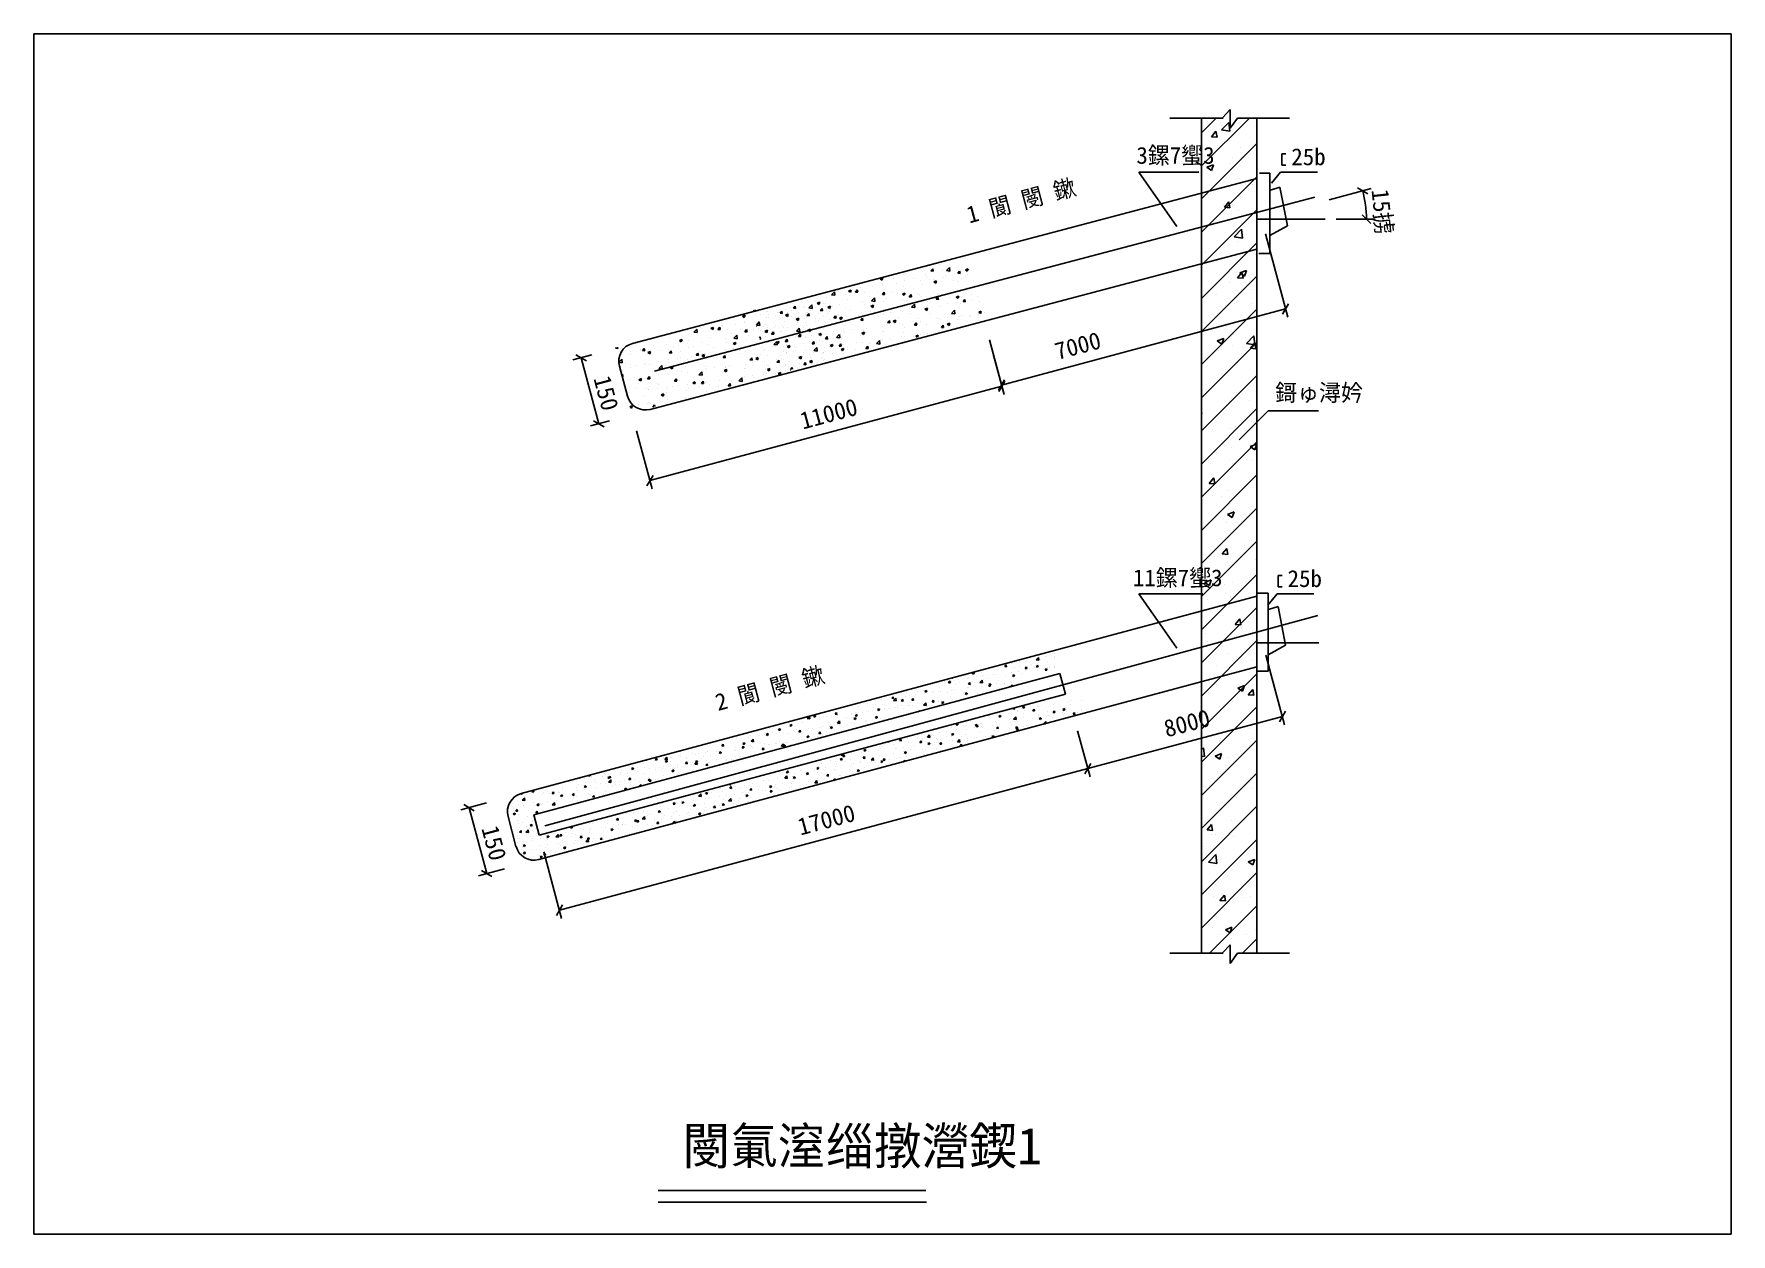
# Model space of a CAD drawing. Header units: metres. Extents: x 0 to 297, y 0 to 210.
import ezdxf

# ---------------------------------------------------------------- set-up
doc = ezdxf.new("R2010")
doc.units = ezdxf.units.M
doc.layers.add(' ', color=7, linetype='Continuous')

msp = doc.modelspace()

# ---------------------------------------------------------------- texts
at = {"layer": ' '}
for s, p in [('3鏍7蠁3', (192.93, 187.28)), ('25b', (220.04, 187.03)), ('鎶ゅ潯妗', (217.22, 145.76)), ('11鏍7蠁3', (192.31, 113.36)), ('25b', (219.39, 113.22))]:
    msp.add_text(s, height=2.95, dxfattribs=at).set_placement(p)
for s, p in [('1 閬 閿 鏉', (163.69, 176.84)), ('2 閬 閿 鏉', (119.7, 91.52))]:
    msp.add_text(s, height=2.95, rotation=15, dxfattribs=at).set_placement(p)
for s, rotation, p in [('15掳', 276.2, (234.07, 182.7)), ('7000', 15, (179.12, 152.95)), ('150', 285, (97.91, 149.72)), ('11000', 15, (134.55, 140.78)), ('8000', 15, (198.22, 86.9)), ('17000', 15, (134.14, 69.73)), ('150', 285, (78.29, 70.99))]:
    msp.add_text(s, height=3, rotation=rotation).set_placement(p)
msp.add_text('閿氭潌缁撴瀯鍥1', height=6.44).set_placement((113.46, 12.18))

# ---------------------------------------------------------------- linework, layer by layer
at = {"layer": ' '}
for p, q in [((218.39, 189.03), (219.1, 189.03)), ((218.39, 189.03), (218.39, 187.04)), ((193.38, 185.81), (203.85, 185.81)), ((199.99, 176.33), (193.38, 185.81)), ((216.55, 183.86), (218.18, 185.84)), ((218.18, 185.84), (224.63, 185.84)), ((218.39, 187.04), (219.1, 187.04)), ((214.02, 177.61), (225.99, 177.61)), ((210.94, 138.96), (216.02, 144.03)), ((216.02, 144.03), (224.78, 144.03)), ((217.75, 115.21), (218.46, 115.21)), ((217.75, 115.21), (217.75, 113.23)), ((217.75, 113.23), (218.46, 113.23)), ((193.38, 112.01), (204.55, 112.01)), ((199.99, 102.53), (193.38, 112.01)), ((215.91, 110.05), (217.54, 112.03)), ((217.54, 112.03), (223.98, 112.03)), ((214.02, 103.45), (224.87, 103.45))]:
    msp.add_line(p, q, dxfattribs=at)
for p, q in [((297, 210), (0, 210)), ((0, 210), (0, 0)), ((297, 0), (297, 210)), ((208.02, 195.35), (209.32, 196.76)), ((209.32, 196.76), (209.32, 193.51)), ((204.32, 195.29), (198.81, 195.29)), ((204.32, 49.13), (204.32, 195.29)), ((208.13, 195.29), (204.32, 195.29)), ((204.32, 186.92), (212.7, 195.29)), ((204.32, 192.71), (206.9, 195.29)), ((207.77, 194.02), (207.77, 194.02)), ((207.84, 193.2), (209.12, 194.53)), ((207.84, 193.2), (209.3, 192.98)), ((209.3, 192.98), (209.12, 194.53)), ((209.32, 193.51), (210.62, 195.29)), ((214.02, 195.29), (210.62, 195.29)), ((213.98, 194.84), (213.98, 194.84)), ((214.02, 195.29), (214.02, 49.13)), ((214.02, 195.29), (214.02, 83.97)), ((214.02, 195.29), (219.73, 195.29)), ((204.32, 181.12), (214.02, 190.82)), ((206.06, 192.01), (206.85, 192.96)), ((206.06, 192.01), (207.04, 191.93)), ((207.04, 191.93), (206.85, 192.96)), ((211.17, 190.09), (211.17, 190.09)), ((205.26, 186.68), (206.4, 187.12)), ((206.07, 186.13), (206.41, 187.12)), ((209.25, 187.27), (209.25, 187.27)), ((209.67, 188.37), (209.67, 188.37)), ((211.4, 188.45), (211.4, 188.45)), ((214.02, 184.69), (104.77, 155.86)), ((204.32, 175.32), (214.02, 185.02)), ((205.26, 186.68), (206.07, 186.13)), ((206.1, 186.62), (206.1, 186.62)), ((210.97, 184.63), (210.97, 184.63)), ((214.46, 185.65), (216.3, 185.65)), ((216.3, 185.65), (216.3, 171.59)), ((108.6, 150.98), (224.18, 181.41)), ((205.35, 181.9), (205.35, 181.9)), ((213.18, 183.67), (213.18, 183.67)), ((216.38, 182.66), (218.05, 183.19)), ((218.05, 183.19), (219.36, 176.45)), ((226.66, 181), (233.99, 182.96)), ((233.46, 182.04), (231.62, 183.1)), ((204.32, 169.52), (214.02, 179.22)), ((208.13, 180.12), (208.13, 180.12)), ((208.33, 179.68), (209.12, 180.62)), ((208.33, 179.68), (209.31, 179.59)), ((209.31, 179.59), (209.12, 180.62)), ((210.78, 179.17), (210.78, 179.17)), ((232.44, 178.36), (233.94, 176.86)), ((209.88, 176.29), (209.88, 176.29)), ((210.02, 174.51), (211.3, 175.84)), ((211.48, 174.29), (211.3, 175.84)), ((211.4, 176.8), (211.4, 176.8)), ((219.36, 176.45), (216.3, 174.76)), ((227.87, 177.61), (234.69, 177.61)), ((107.87, 144.31), (214.02, 172.32)), ((204.32, 163.72), (214.02, 173.42)), ((210.02, 174.51), (211.48, 174.29)), ((210.58, 173.71), (210.58, 173.71)), ((215.51, 175.04), (219.43, 160.43)), ((156.79, 169.42), (156.79, 169.42)), ((158.43, 169.64), (158.43, 169.64)), ((160.92, 169.97), (160.92, 169.97)), ((162.33, 169.31), (162.33, 169.31)), ((204.94, 171.74), (204.94, 171.74)), ((207.08, 170.33), (207.08, 170.33)), ((208.4, 169.53), (208.4, 169.53)), ((211.19, 170.87), (211.19, 170.87)), ((213.7, 171.37), (213.7, 171.37)), ((216.3, 171.59), (214.37, 171.59)), ((148.07, 167.13), (148.53, 167.31)), ((148.07, 167.13), (148.4, 166.91)), ((148.4, 166.91), (148.53, 167.31)), ((148.87, 167.47), (148.87, 167.47)), ((150.39, 167.26), (150.39, 167.26)), ((152.24, 167.94), (152.24, 167.94)), ((152.31, 166.89), (152.31, 166.89)), ((152.51, 168), (152.51, 168)), ((153.9, 167.12), (153.9, 167.12)), ((155.07, 166.84), (155.07, 166.84)), ((155.55, 168.36), (155.55, 168.36)), ((156.01, 167.85), (156.01, 167.85)), ((156.14, 167.54), (156.14, 167.54)), ((156.71, 167.05), (156.71, 167.05)), ((156.98, 168.53), (157.29, 168.91)), ((156.98, 168.53), (157.37, 168.5)), ((157.37, 168.5), (157.29, 168.91)), ((157.4, 166.97), (157.4, 166.97)), ((157.5, 166.6), (157.96, 166.78)), ((157.5, 166.6), (157.82, 166.38)), ((157.82, 166.38), (157.96, 166.78)), ((158.88, 166.66), (158.88, 166.66)), ((158.96, 168.85), (158.96, 168.85)), ((159.19, 167.38), (159.19, 167.38)), ((159.52, 167.7), (159.52, 167.7)), ((159.7, 168.59), (160.21, 169.12)), ((159.7, 168.59), (160.28, 168.5)), ((159.97, 168.2), (159.97, 168.2)), ((160.28, 168.5), (160.21, 169.12)), ((160.9, 166.82), (160.9, 166.82)), ((161.54, 166.76), (161.54, 166.76)), ((161.68, 168.12), (162, 168.5)), ((161.68, 168.12), (162.07, 168.08)), ((162.07, 168.08), (162, 168.5)), ((162.25, 167.13), (162.25, 167.13)), ((163.01, 168.72), (163.47, 168.9)), ((163.01, 168.72), (163.34, 168.5)), ((163.02, 167.55), (163.02, 167.55)), ((163.33, 167.93), (163.33, 167.93)), ((163.34, 168.5), (163.47, 168.9)), ((163.79, 168.86), (163.79, 168.86)), ((164.4, 166.67), (164.4, 166.67)), ((204.32, 157.92), (214.02, 167.62)), ((209.2, 166.5), (209.2, 166.5)), ((210.38, 168.25), (210.38, 168.25)), ((210.61, 167.34), (211.4, 168.28)), ((210.61, 167.34), (211.59, 167.26)), ((211.06, 168.19), (212.2, 168.63)), ((211.06, 168.19), (211.87, 167.64)), ((211.59, 167.26), (211.4, 168.28)), ((211.87, 167.64), (212.2, 168.63)), ((135.29, 163.42), (135.29, 163.42)), ((136.84, 163.44), (136.84, 163.44)), ((137.01, 164.26), (137.01, 164.26)), ((138.53, 164.66), (138.53, 164.66)), ((138.7, 163.92), (138.7, 163.92)), ((139.56, 164.37), (140.08, 164.9)), ((139.56, 164.37), (140.15, 164.28)), ((140.15, 164.28), (140.08, 164.9)), ((140.17, 164.88), (140.17, 164.88)), ((140.7, 165.11), (140.7, 165.11)), ((140.84, 164.92), (140.84, 164.92)), ((142.07, 164.38), (142.07, 164.38)), ((142.41, 163.48), (142.41, 163.48)), ((142.56, 165.01), (143.02, 165.19)), ((142.56, 165.01), (142.89, 164.79)), ((142.65, 165.2), (142.65, 165.2)), ((142.89, 164.79), (143.02, 165.19)), ((143.77, 164.83), (144.09, 165.21)), ((143.77, 164.83), (144.16, 164.8)), ((144.16, 164.8), (144.09, 165.21)), ((144.2, 164.96), (144.2, 164.96)), ((144.66, 165.57), (144.66, 165.57)), ((145.38, 164.8), (145.38, 164.8)), ((146.24, 164.13), (146.24, 164.13)), ((146.57, 163.28), (147.08, 163.81)), ((146.71, 163.38), (146.71, 163.38)), ((146.8, 165.75), (146.8, 165.75)), ((147.15, 163.19), (147.08, 163.81)), ((147.71, 164.81), (147.71, 164.81)), ((148.44, 165.96), (148.44, 165.96)), ((148.48, 164.42), (148.79, 164.8)), ((148.48, 164.42), (148.87, 164.39)), ((148.49, 166.23), (148.49, 166.23)), ((148.79, 165.29), (148.79, 165.29)), ((148.87, 164.38), (148.79, 164.8)), ((149.2, 163.7), (149.2, 163.7)), ((150.06, 164.79), (150.06, 164.79)), ((150.92, 166.29), (150.92, 166.29)), ((151.21, 164.66), (151.21, 164.66)), ((151.99, 164.49), (152.45, 164.66)), ((151.99, 164.49), (152.31, 164.27)), ((152.08, 163.57), (152.08, 163.57)), ((152.16, 165.75), (152.16, 165.75)), ((152.31, 164.27), (152.45, 164.66)), ((153.18, 164.01), (153.5, 164.38)), ((153.18, 164.01), (153.57, 163.97)), ((153.34, 164.25), (153.34, 164.25)), ((153.57, 163.97), (153.5, 164.38)), ((153.89, 165.45), (153.89, 165.45)), ((154.71, 164.51), (154.71, 164.51)), ((154.98, 164.47), (154.98, 164.47)), ((155.39, 163.99), (155.39, 163.99)), ((155.47, 166.17), (155.47, 166.17)), ((157.47, 164.79), (157.47, 164.79)), ((157.71, 166.1), (157.71, 166.1)), ((157.89, 163.6), (158.2, 163.97)), ((157.89, 163.6), (158.28, 163.56)), ((158.28, 163.56), (158.2, 163.97)), ((158.21, 164.37), (158.21, 164.37)), ((158.8, 164.48), (158.8, 164.48)), ((160.22, 163.81), (160.22, 163.81)), ((161.41, 163.96), (161.87, 164.14)), ((161.41, 163.96), (161.74, 163.74)), ((161.61, 165.34), (161.61, 165.34)), ((161.71, 164.22), (161.71, 164.22)), ((161.74, 163.74), (161.87, 164.14)), ((162.17, 164.94), (162.17, 164.94)), ((162.59, 163.18), (162.91, 163.56)), ((162.98, 163.15), (162.91, 163.56)), ((163.25, 165.55), (163.25, 165.55)), ((164.04, 164.47), (164.04, 164.47)), ((165.21, 164.07), (165.21, 164.07)), ((206.87, 164.4), (206.87, 164.4)), ((213.08, 165.22), (213.08, 165.22)), ((123.99, 160.6), (124.45, 160.78)), ((123.99, 160.6), (124.32, 160.38)), ((124.32, 160.38), (124.45, 160.78)), ((124.79, 160.95), (124.79, 160.95)), ((125.86, 161.54), (125.98, 161.68)), ((125.86, 161.54), (126.25, 161.51)), ((126.25, 161.51), (126.21, 161.74)), ((126.31, 160.74), (126.31, 160.74)), ((126.8, 161.46), (126.8, 161.46)), ((127.11, 160.85), (127.11, 160.85)), ((128.16, 161.41), (128.16, 161.41)), ((128.43, 161.47), (128.43, 161.47)), ((128.53, 160.98), (128.53, 160.98)), ((128.92, 162.2), (128.92, 162.2)), ((129.81, 160.59), (129.81, 160.59)), ((130.17, 161.2), (130.17, 161.2)), ((130.3, 161.32), (130.3, 161.32)), ((130.57, 161.13), (130.88, 161.51)), ((130.57, 161.13), (130.96, 161.1)), ((130.96, 161.1), (130.88, 161.51)), ((130.93, 161.51), (130.93, 161.51)), ((131.47, 161.83), (131.47, 161.83)), ((131.54, 160.78), (131.99, 160.96)), ((131.54, 160.78), (131.86, 160.56)), ((131.86, 160.56), (131.99, 160.96)), ((131.9, 160.82), (131.9, 160.82)), ((131.93, 161.32), (131.93, 161.32)), ((131.98, 163), (131.98, 163)), ((132.06, 161.02), (132.06, 161.02)), ((132.42, 162.05), (132.42, 162.05)), ((132.63, 160.53), (132.63, 160.53)), ((132.66, 161.53), (132.66, 161.53)), ((132.71, 162.9), (132.71, 162.9)), ((132.9, 162), (133.21, 162.38)), ((132.9, 162), (133.29, 161.97)), ((133.29, 161.97), (133.21, 162.38)), ((133.32, 160.44), (133.32, 160.44)), ((133.8, 161.17), (133.8, 161.17)), ((134.35, 163.11), (134.35, 163.11)), ((134.76, 162.16), (134.76, 162.16)), ((134.88, 162.32), (134.88, 162.32)), ((135.11, 160.85), (135.11, 160.85)), ((135.22, 161.24), (135.22, 161.24)), ((135.27, 160.72), (135.59, 161.1)), ((135.27, 160.72), (135.66, 160.69)), ((135.43, 161.18), (135.43, 161.18)), ((135.66, 160.69), (135.59, 161.1)), ((135.62, 162.06), (136.13, 162.59)), ((135.62, 162.06), (136.2, 161.97)), ((135.88, 161.68), (135.88, 161.68)), ((135.92, 161.9), (135.92, 161.9)), ((136.2, 161.97), (136.13, 162.59)), ((136.8, 162.07), (136.8, 162.07)), ((137.05, 162.9), (137.51, 163.07)), ((137.05, 162.9), (137.37, 162.68)), ((137.31, 161.02), (137.31, 161.02)), ((137.37, 162.68), (137.51, 163.07)), ((137.6, 161.59), (137.92, 161.97)), ((137.6, 161.59), (137.99, 161.56)), ((137.99, 161.56), (137.92, 161.97)), ((138.17, 160.6), (138.17, 160.6)), ((138.25, 162.78), (138.25, 162.78)), ((138.44, 162.29), (138.44, 162.29)), ((138.58, 162.82), (138.58, 162.82)), ((138.62, 161.73), (138.62, 161.73)), ((138.93, 162.19), (139.39, 162.37)), ((138.93, 162.19), (139.25, 161.97)), ((138.94, 161.03), (138.94, 161.03)), ((139.25, 161.97), (139.39, 162.37)), ((139.25, 161.4), (139.25, 161.4)), ((139.42, 161.75), (139.42, 161.75)), ((139.71, 162.33), (139.71, 162.33)), ((139.98, 160.31), (140.29, 160.69)), ((140.37, 160.27), (140.29, 160.69)), ((140.81, 160.87), (140.81, 160.87)), ((140.93, 162.62), (140.93, 162.62)), ((140.96, 160.26), (141.42, 160.43)), ((141.09, 160.53), (141.09, 160.53)), ((141.29, 160.04), (141.42, 160.43)), ((141.99, 162.19), (141.99, 162.19)), ((142.93, 161.61), (142.93, 161.61)), ((143.34, 160.57), (143.34, 160.57)), ((144.31, 160.73), (144.31, 160.73)), ((144.91, 161.18), (144.91, 161.18)), ((144.99, 160.79), (144.99, 160.79)), ((145.07, 163.16), (145.07, 163.16)), ((145.22, 160.43), (145.22, 160.43)), ((145.3, 162.61), (145.3, 162.61)), ((146.43, 161.46), (146.43, 161.46)), ((146.47, 162.37), (146.93, 162.55)), ((146.47, 162.37), (146.8, 162.15)), ((146.57, 163.28), (147.15, 163.19)), ((146.8, 162.15), (146.93, 162.55)), ((147.47, 161.12), (147.47, 161.12)), ((147.81, 160.58), (147.81, 160.58)), ((148.63, 160.92), (148.63, 160.92)), ((148.71, 163.11), (148.71, 163.11)), ((148.74, 161.84), (148.74, 161.84)), ((149.93, 161.31), (149.93, 161.31)), ((151.31, 160.43), (151.31, 160.43)), ((151.61, 161.66), (151.61, 161.66)), ((152, 161.38), (152, 161.38)), ((152.57, 162.5), (152.57, 162.5)), ((153.26, 161.88), (153.26, 161.88)), ((153.43, 161.16), (153.43, 161.16)), ((153.57, 162.2), (154.08, 162.73)), ((153.57, 162.2), (154.15, 162.11)), ((154.15, 162.11), (154.08, 162.73)), ((155.31, 161.8), (155.31, 161.8)), ((155.74, 162.21), (155.74, 162.21)), ((155.9, 161.85), (156.36, 162.02)), ((155.9, 161.85), (156.23, 161.63)), ((156.23, 161.63), (156.36, 162.02)), ((156.39, 163.15), (156.39, 163.15)), ((156.93, 161.01), (156.93, 161.01)), ((158.72, 162.3), (158.72, 162.3)), ((159.88, 162.75), (159.88, 162.75)), ((160.44, 160.87), (160.44, 160.87)), ((160.57, 161.11), (161.08, 161.64)), ((160.57, 161.11), (161.15, 161.02)), ((161.15, 161.02), (161.08, 161.64)), ((161.53, 162.97), (161.53, 162.97)), ((162.01, 160.57), (162.01, 160.57)), ((162.09, 162.76), (162.09, 162.76)), ((162.28, 160.71), (162.28, 160.71)), ((162.59, 163.18), (162.98, 163.15)), ((163.77, 160.55), (163.77, 160.55)), ((163.94, 160.72), (163.94, 160.72)), ((164.01, 163.29), (164.01, 163.29)), ((165.32, 160.99), (165.32, 160.99)), ((165.33, 161.32), (165.79, 161.5)), ((165.33, 161.32), (165.66, 161.1)), ((165.4, 163.18), (165.4, 163.18)), ((165.66, 161.1), (165.79, 161.5)), ((166.43, 161.25), (166.43, 161.25)), ((169.34, 148.56), (219.04, 161.87)), ((204.32, 152.13), (214.02, 161.83)), ((210.18, 162.79), (210.18, 162.79)), ((210.43, 163.03), (210.43, 163.03)), ((213.13, 162.9), (213.13, 162.9)), ((218.51, 160.96), (219.57, 162.79)), ((112.93, 157.74), (112.93, 157.74)), ((114.44, 158.13), (114.44, 158.13)), ((115.48, 157.84), (115.99, 158.37)), ((115.48, 157.84), (116.07, 157.75)), ((116.07, 157.75), (115.99, 158.37)), ((116.09, 158.35), (116.09, 158.35)), ((116.62, 158.58), (116.62, 158.58)), ((116.76, 158.39), (116.76, 158.39)), ((117.99, 157.85), (117.99, 157.85)), ((118.48, 158.49), (118.94, 158.66)), ((118.48, 158.49), (118.8, 158.27)), ((118.57, 158.68), (118.57, 158.68)), ((118.8, 158.27), (118.94, 158.66)), ((119.69, 158.31), (120.01, 158.68)), ((119.69, 158.31), (120.08, 158.27)), ((120.08, 158.27), (120.01, 158.68)), ((120.12, 158.43), (120.12, 158.43)), ((120.58, 159.05), (120.58, 159.05)), ((121.3, 158.27), (121.3, 158.27)), ((122.15, 157.61), (122.15, 157.61)), ((122.71, 159.22), (122.71, 159.22)), ((123.62, 158.28), (123.62, 158.28)), ((124.36, 159.44), (124.36, 159.44)), ((124.39, 157.89), (124.71, 158.27)), ((124.39, 157.89), (124.79, 157.86)), ((124.41, 159.71), (124.41, 159.71)), ((124.71, 158.76), (124.71, 158.76)), ((124.79, 157.86), (124.71, 158.27)), ((125.98, 158.26), (125.98, 158.26)), ((126.43, 159.06), (126.94, 159.6)), ((126.43, 159.06), (127.02, 158.97)), ((126.45, 158.83), (126.48, 158.84)), ((126.46, 158.78), (126.48, 158.84)), ((126.8, 158.4), (126.8, 158.4)), ((126.84, 159.77), (126.84, 159.77)), ((127.02, 158.97), (126.94, 159.6)), ((127.13, 158.14), (127.13, 158.14)), ((127.61, 158.86), (127.61, 158.86)), ((127.9, 157.96), (128.36, 158.14)), ((127.9, 157.96), (128.23, 157.74)), ((128.08, 159.23), (128.08, 159.23)), ((128.23, 160.36), (128.23, 160.36)), ((128.23, 157.74), (128.36, 158.14)), ((128.45, 158.61), (128.45, 158.61)), ((128.45, 158.18), (128.45, 158.18)), ((128.53, 160.36), (128.53, 160.36)), ((129.1, 157.48), (129.42, 157.86)), ((129.1, 157.48), (129.49, 157.45)), ((129.26, 157.72), (129.26, 157.72)), ((129.49, 157.45), (129.42, 157.86)), ((129.61, 158.56), (129.61, 158.56)), ((129.81, 158.92), (129.81, 158.92)), ((130.63, 157.99), (130.63, 157.99)), ((130.9, 157.94), (130.9, 157.94)), ((130.93, 158.94), (130.93, 158.94)), ((130.98, 160.31), (130.98, 160.31)), ((131.12, 158.72), (131.12, 158.72)), ((131.31, 157.46), (131.31, 157.46)), ((131.39, 159.65), (131.39, 159.65)), ((131.82, 158.64), (131.82, 158.64)), ((133.38, 158.27), (133.38, 158.27)), ((133.42, 160.08), (133.88, 160.25)), ((133.42, 160.08), (133.74, 159.86)), ((133.43, 157.98), (133.94, 158.51)), ((133.43, 157.98), (134.02, 157.89)), ((133.44, 159.21), (133.44, 159.21)), ((133.63, 159.58), (133.63, 159.58)), ((133.74, 159.86), (133.88, 160.25)), ((133.81, 157.07), (134.12, 157.45)), ((134.02, 157.89), (133.94, 158.51)), ((134.2, 157.04), (134.12, 157.45)), ((134.13, 157.84), (134.13, 157.84)), ((134.62, 158.57), (134.62, 158.57)), ((134.72, 157.95), (134.72, 157.95)), ((134.8, 160.14), (134.8, 160.14)), ((135.07, 159.48), (135.07, 159.48)), ((135.14, 159.06), (135.14, 159.06)), ((135.45, 158.14), (135.91, 158.32)), ((135.45, 158.14), (135.78, 157.92)), ((135.78, 157.92), (135.91, 158.32)), ((136.72, 159.7), (136.72, 159.7)), ((136.82, 160.29), (136.82, 160.29)), ((137.26, 159.87), (137.26, 159.87)), ((137.33, 157.44), (137.79, 157.61)), ((137.33, 157.44), (137.66, 157.22)), ((137.46, 160.23), (137.46, 160.23)), ((137.48, 157.44), (137.48, 157.44)), ((137.53, 158.81), (137.53, 158.81)), ((137.63, 157.69), (137.63, 157.69)), ((137.66, 157.22), (137.79, 157.61)), ((138.09, 158.42), (138.09, 158.42)), ((138.12, 158.42), (138.12, 158.42)), ((138.54, 159.55), (138.54, 159.55)), ((139.17, 159.03), (139.17, 159.03)), ((139.2, 160.03), (139.2, 160.03)), ((139.96, 157.94), (139.96, 157.94)), ((139.98, 160.31), (140.37, 160.27)), ((140.32, 160.15), (140.32, 160.15)), ((140.43, 156.89), (140.94, 157.42)), ((141.02, 156.8), (140.95, 157.42)), ((140.96, 160.26), (141.29, 160.04)), ((141.13, 157.54), (141.13, 157.54)), ((141.62, 158.27), (141.62, 158.27)), ((141.62, 157.99), (141.62, 157.99)), ((141.83, 157.83), (141.83, 157.83)), ((141.91, 160.01), (141.91, 160.01)), ((143.26, 158.2), (143.26, 158.2)), ((144.68, 159.9), (145, 160.27)), ((144.68, 159.9), (145.07, 159.86)), ((144.88, 157.62), (145.34, 157.79)), ((144.88, 157.62), (145.2, 157.4)), ((145.07, 159.86), (145, 160.27)), ((145.12, 158.12), (145.12, 158.12)), ((145.14, 158.25), (145.14, 158.25)), ((145.2, 157.4), (145.34, 157.79)), ((145.74, 158.53), (145.74, 158.53)), ((148.47, 157.92), (148.47, 157.92)), ((148.55, 158.74), (148.55, 158.74)), ((148.62, 157.98), (148.62, 157.98)), ((149.39, 159.48), (149.7, 159.86)), ((149.39, 159.48), (149.78, 159.45)), ((149.78, 159.45), (149.7, 159.86)), ((149.89, 159.07), (149.89, 159.07)), ((150.39, 159.73), (150.85, 159.91)), ((150.39, 159.73), (150.72, 159.51)), ((150.72, 159.51), (150.85, 159.91)), ((151.53, 159.29), (151.53, 159.29)), ((151.92, 159.2), (151.92, 159.2)), ((152.13, 157.83), (152.13, 157.83)), ((152.3, 158.58), (152.3, 158.58)), ((154.01, 159.62), (154.01, 159.62)), ((154.09, 159.07), (154.41, 159.45)), ((154.09, 159.07), (154.48, 159.04)), ((154.48, 159.04), (154.41, 159.45)), ((154.81, 160.28), (154.81, 160.28)), ((155.15, 157.44), (155.15, 157.44)), ((155.23, 159.62), (155.23, 159.62)), ((155.63, 157.68), (155.63, 157.68)), ((156.12, 159.24), (156.12, 159.24)), ((156.43, 157.58), (156.43, 157.58)), ((157.69, 157.8), (157.69, 157.8)), ((158.16, 160.16), (158.16, 160.16)), ((158.32, 160.13), (158.32, 160.13)), ((158.56, 157.93), (158.56, 157.93)), ((158.64, 160.11), (158.64, 160.11)), ((158.8, 158.66), (159.11, 159.04)), ((158.8, 158.66), (159.19, 158.63)), ((159.19, 158.63), (159.11, 159.04)), ((159.8, 160.38), (159.8, 160.38)), ((159.82, 159.21), (160.28, 159.38)), ((159.82, 159.21), (160.14, 158.99)), ((159.95, 159.89), (159.95, 159.89)), ((160.14, 158.99), (160.28, 159.38)), ((161.82, 159.99), (161.82, 159.99)), ((165.32, 159.84), (165.32, 159.84)), ((208.77, 158.75), (208.77, 158.75)), ((101.78, 155.02), (101.89, 155.15)), ((101.78, 155.02), (102.17, 154.98)), ((102.17, 154.98), (102.13, 155.21)), ((102.72, 154.94), (102.72, 154.94)), ((104.45, 154.46), (104.45, 154.46)), ((104.84, 155.67), (104.84, 155.67)), ((106.09, 154.67), (106.09, 154.67)), ((106.22, 154.79), (106.22, 154.79)), ((106.48, 154.61), (106.8, 154.98)), ((106.48, 154.61), (106.88, 154.57)), ((106.88, 154.57), (106.8, 154.98)), ((106.85, 154.98), (106.85, 154.98)), ((107.9, 156.48), (107.9, 156.48)), ((108.34, 155.52), (108.34, 155.52)), ((108.58, 155), (108.58, 155)), ((109.72, 154.64), (109.72, 154.64)), ((110.68, 155.64), (110.68, 155.64)), ((111.13, 154.71), (111.13, 154.71)), ((111.19, 154.19), (111.51, 154.57)), ((111.21, 156.9), (111.21, 156.9)), ((111.58, 154.16), (111.51, 154.57)), ((111.84, 155.38), (111.84, 155.38)), ((112.72, 155.55), (112.72, 155.55)), ((112.97, 156.37), (113.42, 156.55)), ((112.97, 156.37), (113.29, 156.15)), ((113.22, 154.5), (113.22, 154.5)), ((113.29, 156.15), (113.42, 156.55)), ((114.36, 155.76), (114.36, 155.76)), ((114.5, 156.29), (114.5, 156.29)), ((114.54, 155.21), (114.54, 155.21)), ((114.62, 157.39), (114.62, 157.39)), ((115.34, 155.23), (115.34, 155.23)), ((116.85, 156.09), (116.85, 156.09)), ((117.91, 155.67), (117.91, 155.67)), ((118.33, 156.95), (118.33, 156.95)), ((118.84, 155.08), (118.84, 155.08)), ((120.83, 154.66), (120.83, 154.66)), ((120.99, 156.63), (120.99, 156.63)), ((121.22, 156.09), (121.22, 156.09)), ((122.35, 154.93), (122.35, 154.93)), ((122.39, 155.85), (122.85, 156.02)), ((122.39, 155.85), (122.72, 155.63)), ((122.48, 156.76), (122.99, 157.29)), ((122.48, 156.76), (123.07, 156.67)), ((122.63, 156.85), (122.63, 156.85)), ((122.72, 155.63), (122.85, 156.02)), ((123.07, 156.67), (122.99, 157.29)), ((123.39, 154.59), (123.39, 154.59)), ((124.63, 156.58), (124.63, 156.58)), ((124.66, 155.31), (124.66, 155.31)), ((125.11, 157.18), (125.11, 157.18)), ((125.85, 154.78), (125.85, 154.78)), ((126.96, 156.84), (127.09, 156.99)), ((127.03, 156.59), (127.16, 156.57)), ((127.16, 156.57), (127.09, 156.99)), ((127.53, 155.14), (127.53, 155.14)), ((127.72, 154.63), (127.72, 154.63)), ((127.92, 154.86), (127.92, 154.86)), ((128, 157.04), (128, 157.04)), ((128.37, 155.99), (128.37, 155.99)), ((128.48, 155.97), (128.48, 155.97)), ((129.17, 155.35), (129.17, 155.35)), ((129.21, 156.35), (129.21, 156.35)), ((129.34, 154.64), (129.34, 154.64)), ((129.35, 154.64), (129.35, 154.64)), ((129.48, 155.67), (130, 156.2)), ((129.48, 155.67), (130.07, 155.58)), ((129.84, 155.36), (129.84, 155.36)), ((129.94, 156.03), (130.4, 156.2)), ((129.94, 156.03), (130.27, 155.81)), ((130.07, 155.58), (130, 156.2)), ((130.27, 155.81), (130.4, 156.2)), ((131.22, 154.48), (131.22, 154.48)), ((131.23, 155.28), (131.23, 155.28)), ((131.48, 156.2), (131.79, 156.57)), ((131.48, 156.2), (131.87, 156.16)), ((131.66, 155.68), (131.66, 155.68)), ((131.74, 156.45), (131.74, 156.45)), ((131.87, 156.16), (131.79, 156.57)), ((131.82, 155.32), (132.28, 155.5)), ((131.82, 155.32), (132.15, 155.1)), ((132.15, 155.1), (132.28, 155.5)), ((132.31, 156.63), (132.31, 156.63)), ((132.85, 154.49), (132.85, 154.49)), ((133.17, 155.3), (133.17, 155.3)), ((133.26, 154.53), (133.26, 154.53)), ((133.34, 155.22), (133.34, 155.22)), ((133.35, 156.9), (133.35, 156.9)), ((133.81, 157.07), (134.2, 157.04)), ((134.64, 155.77), (134.64, 155.77)), ((134.98, 154.69), (134.98, 154.69)), ((134.99, 157.11), (134.99, 157.11)), ((135.06, 156.87), (135.06, 156.87)), ((135.75, 154.85), (135.75, 154.85)), ((135.8, 156.22), (135.8, 156.22)), ((136.14, 157.28), (136.14, 157.28)), ((136.18, 155.79), (136.5, 156.16)), ((136.18, 155.79), (136.57, 155.75)), ((136.49, 154.58), (137, 155.12)), ((136.49, 154.58), (137.07, 154.49)), ((136.57, 155.75), (136.5, 156.16)), ((136.84, 155.07), (136.84, 155.07)), ((136.99, 155.95), (136.99, 155.95)), ((137.07, 154.49), (137, 155.12)), ((137.44, 156.44), (137.44, 156.44)), ((138.01, 156.23), (138.01, 156.23)), ((138.38, 155.18), (138.38, 155.18)), ((138.46, 157.36), (138.46, 157.36)), ((138.51, 156.66), (138.83, 157.04)), ((138.51, 156.66), (138.9, 156.62)), ((138.56, 154.51), (138.56, 154.51)), ((138.9, 156.62), (138.83, 157.04)), ((139.37, 155.5), (139.83, 155.68)), ((139.37, 155.5), (139.69, 155.28)), ((139.69, 155.28), (139.83, 155.68)), ((139.89, 155.4), (139.89, 155.4)), ((139.93, 156.77), (139.93, 156.77)), ((140.34, 154.92), (140.34, 154.92)), ((140.43, 156.89), (141.02, 156.8)), ((140.82, 156.61), (140.82, 156.61)), ((140.89, 155.37), (141.2, 155.75)), ((140.89, 155.37), (141.28, 155.34)), ((141.28, 155.34), (141.2, 155.75)), ((141.24, 154.47), (141.24, 154.47)), ((141.25, 154.8), (141.71, 154.97)), ((141.25, 154.8), (141.57, 154.58)), ((141.32, 156.65), (141.32, 156.65)), ((141.53, 155.61), (141.53, 155.61)), ((141.57, 154.58), (141.71, 154.97)), ((141.75, 155.64), (141.75, 155.64)), ((142.35, 154.73), (142.35, 154.73)), ((142.39, 155.17), (142.39, 155.17)), ((143.85, 154.77), (143.85, 154.77)), ((144.02, 155.94), (144.02, 155.94)), ((144.64, 157.27), (144.64, 157.27)), ((145.06, 156.06), (145.06, 156.06)), ((145.59, 154.96), (145.91, 155.34)), ((145.59, 154.96), (145.98, 154.93)), ((145.98, 154.93), (145.91, 155.34)), ((146.22, 155.83), (146.22, 155.83)), ((147.44, 155.81), (147.95, 156.34)), ((147.44, 155.81), (148.02, 155.72)), ((148.02, 155.72), (147.95, 156.34)), ((148.16, 156.49), (148.16, 156.49)), ((148.47, 156.55), (148.47, 156.55)), ((149.8, 156.7), (149.8, 156.7)), ((150.04, 156.48), (150.04, 156.48)), ((151.84, 157.02), (151.84, 157.02)), ((152.29, 157.03), (152.29, 157.03)), ((153.87, 157.14), (153.87, 157.14)), ((154.31, 157.09), (154.77, 157.27)), ((154.31, 157.09), (154.58, 156.91)), ((154.65, 156.92), (154.77, 157.27)), ((167.22, 156.47), (169.78, 146.9)), ((204.32, 146.33), (214.02, 156.03)), ((207.07, 156.29), (208.21, 156.73)), ((207.07, 156.29), (207.88, 155.74)), ((207.24, 154.65), (207.24, 154.65)), ((207.88, 155.74), (208.21, 156.73)), ((209.83, 155.52), (209.83, 155.52)), ((209.98, 157.33), (209.98, 157.33)), ((212.19, 155.82), (213.47, 157.15)), ((212.19, 155.82), (213.65, 155.6)), ((212.88, 155.01), (213.67, 155.95)), ((212.88, 155.01), (213.86, 154.92)), ((213.65, 155.6), (213.47, 157.15)), ((213.86, 154.92), (213.67, 155.95)), ((97.64, 153.85), (94.31, 152.95)), ((96.68, 152.81), (94.84, 153.87)), ((95.76, 153.34), (98.85, 141.79)), ((102.35, 152.54), (102.86, 153.07)), ((102.35, 152.54), (102.93, 152.45)), ((102.37, 152.3), (102.4, 152.32)), ((102.38, 152.26), (102.4, 152.32)), ((102.45, 151.84), (103.85, 146.63)), ((102.72, 151.87), (102.72, 151.87)), ((102.93, 152.45), (102.86, 153.07)), ((103.03, 154.32), (103.03, 154.32)), ((103.53, 152.34), (103.53, 152.34)), ((104.37, 152.09), (104.37, 152.09)), ((104.37, 151.65), (104.37, 151.65)), ((104.45, 153.83), (104.45, 153.83)), ((105.53, 152.03), (105.53, 152.03)), ((106.85, 152.41), (106.85, 152.41)), ((107.03, 152.19), (107.03, 152.19)), ((107.45, 154.26), (107.91, 154.43)), ((107.45, 154.26), (107.78, 154.04)), ((107.74, 152.11), (107.74, 152.11)), ((107.78, 154.04), (107.91, 154.43)), ((107.82, 154.29), (107.82, 154.29)), ((109.35, 151.45), (109.86, 151.98)), ((109.36, 152.69), (109.36, 152.69)), ((109.93, 151.36), (109.86, 151.98)), ((110.54, 152.04), (110.54, 152.04)), ((110.99, 152.96), (110.99, 152.96)), ((111.05, 152.53), (111.05, 152.53)), ((111.19, 154.19), (111.58, 154.16)), ((111.37, 151.62), (111.83, 151.79)), ((111.37, 151.62), (111.7, 151.39)), ((111.7, 151.39), (111.83, 151.79)), ((112.63, 153.17), (112.63, 153.17)), ((113.18, 153.34), (113.18, 153.34)), ((114.04, 151.89), (114.04, 151.89)), ((114.46, 153.02), (114.46, 153.02)), ((115.12, 153.5), (115.12, 153.5)), ((115.89, 153.78), (116.21, 154.16)), ((115.89, 153.78), (116.29, 153.75)), ((116.29, 153.75), (116.21, 154.16)), ((116.73, 154.35), (116.73, 154.35)), ((116.88, 153.73), (117.34, 153.91)), ((116.88, 153.73), (117.21, 153.51)), ((117.01, 154), (117.01, 154)), ((117.21, 153.51), (117.34, 153.91)), ((117.54, 151.75), (117.54, 151.75)), ((117.83, 153.48), (117.83, 153.48)), ((119.18, 151.68), (119.18, 151.68)), ((119.26, 154.05), (119.26, 154.05)), ((120.23, 154.2), (120.23, 154.2)), ((120.6, 153.37), (120.92, 153.75)), ((120.6, 153.37), (120.99, 153.34)), ((120.9, 154.26), (120.9, 154.26)), ((120.99, 153.34), (120.92, 153.75)), ((121.04, 151.6), (121.04, 151.6)), ((121.06, 151.72), (121.06, 151.72)), ((121.14, 153.9), (121.14, 153.9)), ((121.66, 152), (121.66, 152)), ((123.73, 154.05), (123.73, 154.05)), ((124.47, 152.21), (124.47, 152.21)), ((124.55, 154.4), (124.55, 154.4)), ((125.31, 152.96), (125.62, 153.34)), ((125.31, 152.96), (125.7, 152.92)), ((125.7, 152.92), (125.62, 153.34)), ((125.81, 152.55), (125.81, 152.55)), ((126.31, 153.21), (126.77, 153.38)), ((126.31, 153.21), (126.63, 152.99)), ((126.64, 152.99), (126.77, 153.38)), ((127.23, 153.9), (127.23, 153.9)), ((127.45, 152.76), (127.45, 152.76)), ((127.84, 152.67), (127.84, 152.67)), ((128.21, 152.06), (128.21, 152.06)), ((128.29, 153.81), (128.29, 153.81)), ((128.53, 152.03), (128.53, 152.03)), ((129.9, 151.72), (129.9, 151.72)), ((129.93, 153.09), (129.93, 153.09)), ((130.01, 152.55), (130.33, 152.92)), ((130.01, 152.55), (130.4, 152.51)), ((130.4, 152.51), (130.33, 152.92)), ((130.73, 153.76), (130.73, 153.76)), ((130.91, 153.2), (130.91, 153.2)), ((131.15, 153.09), (131.15, 153.09)), ((131.54, 151.94), (131.54, 151.94)), ((131.58, 152.09), (131.58, 152.09)), ((131.62, 154.31), (131.62, 154.31)), ((131.66, 154.27), (131.66, 154.27)), ((132.03, 151.88), (132.03, 151.88)), ((132.04, 152.71), (132.04, 152.71)), ((132.39, 151.26), (132.7, 151.64)), ((132.76, 151.32), (132.7, 151.64)), ((133.85, 153.38), (134.31, 153.56)), ((133.85, 153.38), (134.18, 153.16)), ((134.02, 152.27), (134.02, 152.27)), ((134.08, 153.64), (134.08, 153.64)), ((134.18, 153.16), (134.31, 153.56)), ((134.24, 153.61), (134.24, 153.61)), ((134.56, 153.59), (134.56, 153.59)), ((134.72, 154.33), (134.72, 154.33)), ((134.72, 152.14), (135.03, 152.51)), ((134.72, 152.14), (135.11, 152.1)), ((134.74, 153.86), (134.74, 153.86)), ((134.9, 152.51), (134.9, 152.51)), ((135.11, 152.1), (135.03, 152.51)), ((135.72, 153.85), (135.72, 153.85)), ((135.74, 152.68), (136.2, 152.86)), ((135.74, 152.68), (136.06, 152.46)), ((135.87, 153.37), (135.87, 153.37)), ((136.06, 152.46), (136.2, 152.86)), ((136.35, 154.34), (136.35, 154.34)), ((137.74, 153.46), (137.74, 153.46)), ((137.93, 154.05), (137.93, 154.05)), ((138.17, 152.81), (138.17, 152.81)), ((138.2, 154.18), (138.2, 154.18)), ((138.22, 154.19), (138.22, 154.19)), ((138.3, 153), (138.3, 153)), ((139.69, 154.03), (139.69, 154.03)), ((139.86, 154.19), (139.86, 154.19)), ((141.24, 153.31), (141.24, 153.31)), ((141.73, 154.04), (141.73, 154.04)), ((167.93, 153.81), (169.73, 147.11)), ((204.46, 152.28), (204.46, 152.28)), ((209.78, 151.87), (209.78, 151.87)), ((210.7, 152.45), (210.7, 152.45)), ((102.88, 150.31), (103.01, 150.46)), ((102.94, 150.06), (103.08, 150.05)), ((103.08, 150.05), (103.01, 150.46)), ((104.29, 149.47), (104.29, 149.47)), ((105.12, 149.83), (105.12, 149.83)), ((105.76, 148.84), (105.76, 148.84)), ((105.86, 149.5), (106.32, 149.68)), ((105.86, 149.5), (106.18, 149.28)), ((106.18, 149.28), (106.32, 149.68)), ((107.39, 149.67), (107.71, 150.05)), ((107.39, 149.67), (107.79, 149.64)), ((107.66, 149.93), (107.66, 149.93)), ((107.79, 149.64), (107.71, 150.05)), ((109.09, 148.77), (109.09, 148.77)), ((109.26, 148.69), (109.26, 148.69)), ((109.27, 150.37), (109.27, 150.37)), ((109.35, 151.45), (109.93, 151.36)), ((110.91, 150.59), (110.91, 150.59)), ((110.97, 150.35), (110.97, 150.35)), ((112.1, 149.26), (112.42, 149.64)), ((112.1, 149.26), (112.49, 149.23)), ((112.49, 149.23), (112.42, 149.64)), ((112.76, 148.54), (112.76, 148.54)), ((112.91, 149.43), (112.91, 149.43)), ((113.39, 150.91), (113.39, 150.91)), ((114.3, 148.66), (114.3, 148.66)), ((114.38, 150.84), (114.38, 150.84)), ((115.28, 148.97), (115.74, 149.15)), ((115.28, 148.97), (115.61, 148.75)), ((115.61, 148.75), (115.74, 149.15)), ((115.81, 148.87), (115.81, 148.87)), ((116.35, 150.37), (116.86, 150.9)), ((116.35, 150.37), (116.94, 150.28)), ((116.74, 150.09), (116.74, 150.09)), ((116.8, 148.85), (117.12, 149.22)), ((116.8, 148.85), (117.2, 148.81)), ((116.94, 150.28), (116.86, 150.9)), ((117.2, 148.81), (117.12, 149.22)), ((117.45, 149.09), (117.45, 149.09)), ((117.54, 151.46), (117.54, 151.46)), ((117.67, 149.12), (117.67, 149.12)), ((117.75, 151.3), (117.75, 151.3)), ((118.31, 148.64), (118.31, 148.64)), ((119.94, 149.42), (119.94, 149.42)), ((120.56, 150.74), (120.56, 150.74)), ((120.8, 151.09), (121.26, 151.27)), ((120.8, 151.09), (121.12, 150.87)), ((120.98, 149.54), (120.98, 149.54)), ((121.12, 150.87), (121.26, 151.27)), ((121.51, 148.44), (121.83, 148.81)), ((121.9, 148.4), (121.83, 148.81)), ((122.13, 149.3), (122.13, 149.3)), ((123.35, 149.28), (123.86, 149.81)), ((123.35, 149.28), (123.94, 149.19)), ((123.94, 149.19), (123.86, 149.81)), ((124.08, 149.96), (124.08, 149.96)), ((124.39, 151.4), (124.39, 151.4)), ((124.39, 150.03), (124.39, 150.03)), ((124.54, 151.45), (124.54, 151.45)), ((125.72, 150.18), (125.72, 150.18)), ((125.96, 149.96), (125.96, 149.96)), ((127.76, 150.49), (127.76, 150.49)), ((128.04, 151.3), (128.04, 151.3)), ((128.21, 150.5), (128.21, 150.5)), ((128.39, 151.28), (128.8, 151.44)), ((128.4, 151.23), (128.67, 151.05)), ((128.67, 151.05), (128.8, 151.44)), ((129.79, 150.61), (129.79, 150.61)), ((130.22, 150.56), (130.68, 150.74)), ((130.22, 150.56), (130.5, 150.38)), ((130.57, 150.4), (130.68, 150.74)), ((131.07, 150.91), (131.07, 150.91)), ((131.55, 151.15), (131.55, 151.15)), ((132.35, 151.05), (132.35, 151.05)), ((132.39, 151.26), (132.49, 151.25)), ((133.61, 151.27), (133.61, 151.27)), ((134.48, 151.4), (134.48, 151.4)), ((169.87, 149.48), (168.81, 147.64)), ((168.87, 147.43), (169.93, 149.27)), ((204.32, 140.53), (214.02, 150.23)), ((103.64, 148.1), (103.64, 148.1)), ((104.21, 147.28), (104.21, 147.28)), ((105.26, 148.11), (105.26, 148.11)), ((106.83, 146.67), (106.83, 146.67)), ((107.14, 147.96), (107.14, 147.96)), ((107.5, 145.56), (107.5, 145.56)), ((107.54, 147.78), (107.54, 147.78)), ((107.58, 147.74), (107.58, 147.74)), ((107.81, 131.85), (169.4, 148.35)), ((109.18, 148), (109.18, 148)), ((109.77, 146.86), (110.23, 147.03)), ((109.77, 146.86), (110.1, 146.64)), ((109.94, 145.74), (109.94, 145.74)), ((110.1, 146.64), (110.23, 147.03)), ((110.64, 147.81), (110.64, 147.81)), ((110.66, 147.33), (110.66, 147.33)), ((110.81, 145.98), (110.81, 145.98)), ((110.89, 148.16), (110.89, 148.16)), ((111.67, 148.33), (111.67, 148.33)), ((114.09, 146.29), (114.09, 146.29)), ((114.14, 147.66), (114.14, 147.66)), ((114.22, 146.47), (114.22, 146.47)), ((114.48, 147.99), (114.48, 147.99)), ((116.26, 148.39), (116.26, 148.39)), ((117.65, 147.51), (117.65, 147.51)), ((119.76, 148.25), (119.76, 148.25)), ((121.51, 148.44), (121.9, 148.4)), ((209.15, 145.74), (209.15, 145.74)), ((209.58, 146.41), (209.58, 146.41)), ((210.5, 147.18), (210.5, 147.18)), ((212.73, 145.94), (212.73, 145.94)), ((104.3, 144.76), (104.72, 144.92)), ((104.32, 144.7), (104.59, 144.52)), ((104.45, 145.5), (104.45, 145.5)), ((104.59, 144.52), (104.72, 144.92)), ((105.82, 145.2), (105.82, 145.2)), ((107.46, 145.41), (107.46, 145.41)), ((107.95, 145.36), (107.95, 145.36)), ((108.3, 144.74), (108.62, 145.11)), ((108.3, 144.74), (108.41, 144.73)), ((108.68, 144.8), (108.62, 145.11)), ((204.32, 134.73), (214.02, 144.43)), ((204.38, 143.61), (204.32, 143.91)), ((204.32, 143.62), (204.38, 143.61)), ((100.74, 142.3), (97.4, 141.4)), ((97.93, 142.32), (99.77, 141.26)), ((105.47, 140.57), (108.2, 130.4)), ((206.18, 140.71), (206.18, 140.71)), ((209.38, 140.95), (209.38, 140.95)), ((210.29, 141.25), (210.29, 141.25)), ((213.08, 142.13), (213.08, 142.13)), ((204.32, 128.93), (214.02, 138.63)), ((209.54, 137.56), (209.54, 137.56)), ((212.86, 137.8), (214.01, 138.24)), ((212.86, 137.8), (213.68, 137.25)), ((213.68, 137.25), (214.01, 138.24)), ((205.98, 134.78), (205.98, 134.78)), ((209.18, 135.49), (209.18, 135.49)), ((209.78, 134.75), (209.78, 134.75)), ((212.19, 135.6), (212.19, 135.6)), ((213, 135.36), (213, 135.36)), ((108.34, 132.76), (107.28, 130.93)), ((204.32, 123.13), (214.02, 132.83)), ((205.67, 131.36), (206.46, 132.31)), ((205.67, 131.36), (206.65, 131.28)), ((206.65, 131.28), (206.46, 132.31)), ((206.27, 129.23), (206.27, 129.23)), ((207.87, 129.13), (207.87, 129.13)), ((208.98, 130.03), (208.98, 130.03)), ((204.32, 117.34), (214.02, 127.04)), ((208.87, 125.91), (210.02, 126.35)), ((208.87, 125.91), (209.69, 125.36)), ((209.1, 124.97), (209.1, 124.97)), ((209.69, 125.36), (210.02, 126.35)), ((208.78, 124.58), (208.78, 124.58)), ((213.92, 124.03), (213.92, 124.03)), ((204.32, 111.54), (214.02, 121.24)), ((207.95, 119.03), (208.74, 119.97)), ((207.95, 119.03), (208.93, 118.94)), ((208.58, 119.12), (208.58, 119.12)), ((208.93, 118.94), (208.74, 119.97)), ((211.84, 120.48), (211.84, 120.48)), ((213.03, 121.37), (213.03, 121.37)), ((206.54, 118.64), (206.54, 118.64)), ((209.6, 117.56), (209.6, 117.56)), ((213.71, 118.1), (213.71, 118.1)), ((204.32, 105.74), (214.02, 115.44)), ((204.88, 114.01), (206.03, 114.45)), ((204.88, 114.01), (205.7, 113.46)), ((205.7, 113.46), (206.03, 114.45)), ((208.38, 113.66), (208.38, 113.66)), ((209.73, 113.99), (209.73, 113.99)), ((214.02, 111.61), (85.29, 77.07)), ((205.29, 111.09), (205.29, 111.09)), ((208.57, 112.14), (208.57, 112.14)), ((209.39, 111.63), (209.39, 111.63)), ((214.14, 112.16), (215.98, 112.16)), ((215.98, 112.16), (215.98, 98.48)), ((89.42, 71.44), (224.67, 108.25)), ((204.32, 99.94), (214.02, 109.64)), ((208.18, 108.2), (208.18, 108.2)), ((210.22, 106.69), (211.01, 107.63)), ((211.2, 106.61), (211.01, 107.63)), ((216.07, 109.27), (217.73, 109.8)), ((217.73, 109.8), (219.05, 103.06)), ((205.08, 105.16), (205.08, 105.16)), ((209.06, 104.2), (209.06, 104.2)), ((210.22, 106.69), (211.2, 106.61)), ((211.29, 105.98), (211.29, 105.98)), ((177.04, 101.05), (177.04, 101.05)), ((178.61, 101.09), (178.61, 101.09)), ((178.63, 101.6), (178.63, 101.6)), ((204.32, 94.14), (214.02, 103.84)), ((205.38, 103.76), (205.38, 103.76)), ((207.98, 102.74), (207.98, 102.74)), ((208.84, 101.56), (208.84, 101.56)), ((215.6, 101.32), (218.87, 89.11)), ((219.05, 103.06), (215.98, 101.37)), ((179.56, 98.06), (87.48, 73.38)), ((179.56, 98.06), (87.48, 73.38)), ((179.56, 98.06), (87.48, 73.38)), ((88.38, 65.52), (214.02, 99.23)), ((164.17, 98.14), (164.52, 98.27)), ((164.17, 98.14), (164.42, 97.98)), ((164.42, 97.98), (164.52, 98.27)), ((165.9, 98.23), (165.9, 98.23)), ((168.77, 98.73), (168.77, 98.73)), ((169.77, 99.43), (169.77, 99.43)), ((169.92, 99.29), (170.16, 99.58)), ((169.92, 99.29), (170.22, 99.27)), ((170.22, 99.27), (170.16, 99.58)), ((171.02, 98.26), (171.02, 98.26)), ((171.08, 99.89), (171.08, 99.89)), ((171.11, 98.33), (171.11, 98.33)), ((171.64, 99.22), (171.64, 99.22)), ((172.34, 98.49), (172.34, 98.49)), ((172.4, 100.27), (172.4, 100.27)), ((172.4, 99.32), (172.4, 99.32)), ((172.82, 98.14), (172.82, 98.14)), ((173.45, 98.99), (173.69, 99.27)), ((173.45, 98.99), (173.75, 98.96)), ((173.51, 98.57), (173.51, 98.57)), ((173.57, 100.21), (173.57, 100.21)), ((173.64, 100.43), (173.64, 100.43)), ((173.75, 98.96), (173.69, 99.27)), ((174.2, 98.74), (174.2, 98.74)), ((174.51, 99.71), (174.51, 99.71)), ((175.03, 99.21), (175.03, 99.21)), ((175.38, 99.33), (175.72, 99.47)), ((175.38, 99.33), (175.62, 99.17)), ((175.39, 100.5), (175.78, 100.9)), ((175.39, 100.5), (175.83, 100.44)), ((175.5, 100.68), (175.5, 100.68)), ((175.62, 99.17), (175.72, 99.47)), ((175.69, 98.63), (175.69, 98.63)), ((175.83, 100.44), (175.78, 100.9)), ((176.06, 98.94), (176.06, 98.94)), ((176.12, 100.58), (176.12, 100.58)), ((176.98, 98.68), (177.22, 98.96)), ((176.98, 98.68), (177.28, 98.65)), ((177.28, 98.65), (177.22, 98.96)), ((177.31, 99.15), (177.31, 99.15)), ((177.38, 100.2), (177.38, 100.2)), ((177.65, 99.1), (177.65, 99.1)), ((178.54, 99.31), (178.54, 99.31)), ((178.56, 99.12), (178.56, 99.12)), ((178.59, 99.29), (178.59, 99.29)), ((178.65, 100.92), (178.65, 100.92)), ((180.52, 94.47), (179.56, 98.06)), ((180.52, 94.47), (179.56, 98.06)), ((180.52, 94.47), (179.56, 98.06)), ((204.32, 88.34), (214.02, 98.05)), ((206.98, 99.51), (206.98, 99.51)), ((212.99, 100.6), (212.99, 100.6)), ((215.98, 98.48), (214.05, 98.48)), ((155.61, 95.18), (155.61, 95.18)), ((155.91, 94.97), (156.25, 95.1)), ((156.15, 94.8), (156.25, 95.1)), ((158.38, 96.51), (158.38, 96.51)), ((158.47, 95.68), (158.47, 95.68)), ((158.71, 96.7), (158.71, 96.7)), ((159.35, 96.7), (159.35, 96.7)), ((159.94, 96.86), (159.94, 96.86)), ((160.02, 96.52), (160.26, 96.8)), ((160.02, 96.52), (160.31, 96.49)), ((160.04, 96.55), (160.38, 96.69)), ((160.04, 96.55), (160.28, 96.39)), ((160.31, 96.49), (160.26, 96.8)), ((160.28, 96.39), (160.38, 96.69)), ((160.51, 95.16), (160.51, 95.16)), ((160.71, 97.28), (160.73, 97.27)), ((160.73, 97.27), (160.73, 97.28)), ((160.87, 95.24), (160.87, 95.24)), ((160.93, 96.88), (160.93, 96.88)), ((160.94, 97.25), (160.94, 97.25)), ((161.34, 96.17), (161.34, 96.17)), ((161.8, 97.1), (161.8, 97.1)), ((161.97, 96.59), (161.97, 96.59)), ((163.03, 97.74), (163.03, 97.74)), ((163.4, 95.59), (163.4, 95.59)), ((163.46, 97.23), (163.46, 97.23)), ((163.55, 96.21), (163.79, 96.49)), ((163.55, 96.21), (163.84, 96.19)), ((163.56, 97.14), (163.56, 97.14)), ((163.61, 95.57), (163.61, 95.57)), ((163.84, 96.19), (163.79, 96.49)), ((164.21, 96.66), (164.21, 96.66)), ((164.6, 96.48), (164.6, 96.48)), ((164.84, 95.73), (164.84, 95.73)), ((164.91, 97.51), (164.91, 97.51)), ((165.54, 96.53), (165.93, 96.93)), ((165.54, 96.53), (165.98, 96.46)), ((165.88, 95.9), (165.88, 95.9)), ((165.98, 96.46), (165.93, 96.93)), ((165.94, 97.54), (165.94, 97.54)), ((166.14, 97.67), (166.14, 97.67)), ((166.19, 97.03), (166.19, 97.03)), ((166.71, 95.98), (166.71, 95.98)), ((167.08, 97.15), (167.08, 97.15)), ((167.08, 95.9), (167.31, 96.18)), ((167.08, 95.9), (167.37, 95.88)), ((167.11, 96.16), (167.45, 96.29)), ((167.11, 96.16), (167.35, 95.99)), ((167.23, 96.37), (167.23, 96.37)), ((167.37, 95.88), (167.31, 96.18)), ((167.36, 95.99), (167.45, 96.29)), ((168, 97.92), (168, 97.92)), ((168.44, 96.27), (168.44, 96.27)), ((168.5, 97.91), (168.5, 97.91)), ((168.82, 96.92), (168.82, 96.92)), ((168.96, 95.43), (168.96, 95.43)), ((169.82, 96.39), (169.82, 96.39)), ((169.85, 96.26), (169.85, 96.26)), ((169.95, 97.65), (169.95, 97.65)), ((170.68, 95.68), (170.84, 95.88)), ((170.8, 95.71), (171.18, 96.11)), ((170.8, 95.71), (170.8, 95.71)), ((170.87, 95.73), (170.84, 95.88)), ((170.96, 96.62), (170.96, 96.62)), ((171.05, 96.55), (171.05, 96.55)), ((171.21, 95.82), (171.18, 96.11)), ((171.24, 97.75), (171.59, 97.88)), ((171.24, 97.75), (171.49, 97.58)), ((171.44, 96.81), (171.44, 96.81)), ((171.49, 97.58), (171.59, 97.88)), ((172.91, 96.8), (172.91, 96.8)), ((173.45, 96.93), (173.45, 96.93)), ((174.07, 96.7), (174.07, 96.7)), ((176, 97.3), (176, 97.3)), ((176.02, 97.21), (176.02, 97.21)), ((207.78, 97.28), (207.78, 97.28)), ((210.68, 95.52), (211.83, 95.96)), ((210.68, 95.52), (211.5, 94.97)), ((210.87, 95.05), (210.87, 95.05)), ((211.5, 94.97), (211.83, 95.96)), ((212.5, 94.36), (213.29, 95.3)), ((213.48, 94.27), (213.29, 95.3)), ((88.44, 69.8), (180.52, 94.47)), ((88.44, 69.8), (180.52, 94.47)), ((88.44, 69.8), (180.52, 94.47)), ((144.28, 92.24), (144.28, 92.24)), ((145.74, 93.18), (145.74, 93.18)), ((145.87, 92.79), (145.87, 92.79)), ((146.24, 93.28), (146.24, 93.28)), ((146.91, 92.13), (146.91, 92.13)), ((148.1, 93.53), (148.1, 93.53)), ((148.26, 93.53), (148.26, 93.53)), ((148.5, 92.68), (148.5, 92.68)), ((149.87, 94.2), (149.87, 94.2)), ((150.12, 93.75), (150.35, 94.03)), ((150.12, 93.75), (150.41, 93.72)), ((150.41, 93.72), (150.35, 94.03)), ((150.44, 93.36), (150.83, 93.76)), ((150.44, 93.36), (150.88, 93.29)), ((150.69, 92.2), (150.69, 92.2)), ((150.75, 93.84), (150.75, 93.84)), ((150.88, 93.29), (150.83, 93.76)), ((151.12, 92.57), (151.12, 92.57)), ((151.15, 92.16), (151.15, 92.16)), ((151.21, 93.94), (151.21, 93.94)), ((151.75, 92.48), (151.75, 92.48)), ((151.77, 93.38), (152.12, 93.51)), ((151.77, 93.38), (152.02, 93.22)), ((152.02, 93.21), (152.12, 93.51)), ((152.44, 94.1), (152.44, 94.1)), ((152.74, 94.69), (152.74, 94.69)), ((153.01, 92.41), (153.01, 92.41)), ((153.25, 92.57), (153.25, 92.57)), ((153.31, 94.21), (153.31, 94.21)), ((153.64, 93.44), (153.88, 93.72)), ((153.64, 93.44), (153.94, 93.41)), ((153.75, 92.46), (153.75, 92.46)), ((153.94, 93.41), (153.88, 93.72)), ((154.3, 94.35), (154.3, 94.35)), ((154.62, 92.97), (154.62, 92.97)), ((154.71, 94.97), (154.71, 94.97)), ((155.7, 92.55), (156.08, 92.95)), ((155.7, 92.55), (156.13, 92.48)), ((155.77, 92.92), (155.77, 92.92)), ((155.83, 94.56), (155.83, 94.56)), ((155.91, 94.97), (156.15, 94.8)), ((156.13, 92.48), (156.08, 92.95)), ((156.12, 92.82), (156.12, 92.82)), ((156.37, 92.35), (156.37, 92.35)), ((157.17, 93.13), (157.41, 93.41)), ((157.17, 93.13), (157.47, 93.1)), ((157.33, 94.86), (157.33, 94.86)), ((157.35, 92.98), (157.35, 92.98)), ((157.41, 94.76), (157.41, 94.76)), ((157.47, 93.1), (157.41, 93.41)), ((157.48, 93.46), (157.48, 93.46)), ((158.26, 93.23), (158.26, 93.23)), ((158.32, 94.87), (158.32, 94.87)), ((158.64, 94.92), (158.64, 94.92)), ((158.84, 92.99), (159.19, 93.12)), ((158.84, 92.99), (159.09, 92.82)), ((159.09, 92.82), (159.19, 93.12)), ((159.21, 93.22), (159.21, 93.22)), ((159.96, 94.75), (159.96, 94.75)), ((160.35, 93.95), (160.35, 93.95)), ((160.81, 93.6), (160.81, 93.6)), ((160.9, 93.06), (160.94, 93.1)), ((160.95, 93.07), (160.94, 93.1)), ((162.32, 93.63), (162.32, 93.63)), ((162.59, 94.64), (162.59, 94.64)), ((162.98, 94.57), (163.32, 94.71)), ((162.98, 94.57), (163.22, 94.41)), ((163.22, 94.41), (163.32, 94.71)), ((163.22, 94.45), (163.22, 94.45)), ((163.34, 93.95), (163.34, 93.95)), ((163.55, 93.79), (163.55, 93.79)), ((165.21, 94.53), (165.21, 94.53)), ((166.09, 94.94), (166.09, 94.94)), ((172.98, 92.2), (173.33, 92.33)), ((172.98, 92.2), (173.23, 92.03)), ((173.23, 92.03), (173.33, 92.33)), ((175.68, 92.4), (175.68, 92.4)), ((175.83, 92.39), (175.83, 92.39)), ((177.35, 93.63), (177.36, 93.62)), ((177.36, 93.62), (177.37, 93.63)), ((178.34, 92.2), (178.34, 92.2)), ((178.35, 92.74), (178.35, 92.74)), ((178.55, 92.89), (178.55, 92.89)), ((179.57, 92.36), (179.57, 92.36)), ((180.84, 93.05), (180.84, 93.05)), ((181.41, 93.39), (181.41, 93.39)), ((181.43, 92.61), (181.43, 92.61)), ((183.39, 93.42), (183.39, 93.42)), ((204.32, 82.55), (214.02, 92.25)), ((209.68, 93.22), (209.68, 93.22)), ((212.5, 94.36), (213.48, 94.27)), ((213.02, 94.41), (213.02, 94.41)), ((132.3, 89.01), (132.64, 89.15)), ((132.54, 89.71), (132.54, 89.71)), ((132.54, 88.85), (132.64, 89.15)), ((133.07, 89.83), (133.07, 89.83)), ((134.4, 89.96), (134.4, 89.96)), ((134.53, 89.52), (134.53, 89.52)), ((135.34, 90.2), (135.71, 90.58)), ((135.34, 90.2), (135.78, 90.13)), ((135.56, 90.14), (135.56, 90.14)), ((135.78, 90.13), (135.73, 90.58)), ((136.43, 90.6), (136.78, 90.73)), ((136.43, 90.6), (136.68, 90.44)), ((136.68, 90.44), (136.78, 90.73)), ((137.01, 90.62), (137.01, 90.62)), ((137.4, 90.01), (137.4, 90.01)), ((137.51, 90.37), (137.51, 90.37)), ((138.11, 90.51), (138.11, 90.51)), ((138.74, 90.53), (138.74, 90.53)), ((139.64, 90.51), (139.64, 90.51)), ((140.21, 90.97), (140.45, 91.25)), ((140.21, 90.97), (140.51, 90.94)), ((140.27, 90.51), (140.27, 90.51)), ((140.51, 90.94), (140.45, 91.25)), ((140.58, 89.22), (140.58, 89.22)), ((140.6, 90.77), (140.6, 90.77)), ((140.6, 89.38), (140.98, 89.78)), ((140.6, 89.38), (141.03, 89.32)), ((140.64, 90.86), (140.64, 90.86)), ((141.03, 89.32), (140.98, 89.78)), ((142.26, 90.4), (142.26, 90.4)), ((142.42, 89.24), (142.42, 89.24)), ((143.06, 89.54), (143.06, 89.54)), ((143.12, 91.17), (143.12, 91.17)), ((143.14, 91), (143.14, 91)), ((143.5, 90.21), (143.85, 90.34)), ((143.5, 90.21), (143.75, 90.04)), ((143.65, 89.4), (143.65, 89.4)), ((143.71, 91.18), (143.71, 91.18)), ((143.74, 90.66), (143.98, 90.94)), ((143.74, 90.66), (144.03, 90.64)), ((143.75, 90.04), (143.85, 90.34)), ((144.03, 90.64), (143.98, 90.94)), ((144.89, 90.29), (144.89, 90.29)), ((144.94, 91.34), (144.94, 91.34)), ((145.51, 89.65), (145.51, 89.65)), ((145.62, 89.91), (145.62, 89.91)), ((145.68, 91.54), (145.68, 91.54)), ((146.01, 91.49), (146.01, 91.49)), ((146.81, 91.59), (146.81, 91.59)), ((147.27, 90.35), (147.51, 90.64)), ((147.27, 90.35), (147.56, 90.33)), ((147.56, 90.33), (147.51, 90.64)), ((147.52, 90.18), (147.52, 90.18)), ((147.64, 91.79), (147.98, 91.93)), ((147.64, 91.79), (147.88, 91.63)), ((147.88, 91.63), (147.98, 91.93)), ((148.14, 90.25), (148.14, 90.25)), ((148.2, 91.89), (148.2, 91.89)), ((148.62, 90.06), (148.62, 90.06)), ((148.88, 91.98), (148.88, 91.98)), ((149.53, 92.02), (149.53, 92.02)), ((149.85, 90.22), (149.85, 90.22)), ((149.91, 92), (149.91, 92)), ((150.63, 90.57), (150.63, 90.57)), ((152.16, 91.91), (152.16, 91.91)), ((154.71, 91.4), (155.05, 91.53)), ((154.79, 91.8), (154.79, 91.8)), ((155.04, 91.49), (155.05, 91.53)), ((161.39, 89.12), (161.62, 89.4)), ((161.39, 89.12), (161.68, 89.09)), ((161.68, 89.09), (161.62, 89.4)), ((163.27, 89.51), (163.27, 89.51)), ((164.72, 89.02), (165.06, 89.16)), ((164.96, 88.86), (165.06, 89.16)), ((165.64, 89.35), (165.64, 89.35)), ((165.9, 89.4), (165.9, 89.4)), ((167.16, 90.73), (167.16, 90.73)), ((168.2, 89.72), (168.2, 89.72)), ((168.53, 89.29), (168.53, 89.29)), ((168.85, 90.61), (169.19, 90.74)), ((168.85, 90.61), (169.09, 90.45)), ((168.95, 89.2), (168.95, 89.2)), ((169.03, 90.97), (169.03, 90.97)), ((169.09, 90.45), (169.19, 90.74)), ((169.94, 91.42), (169.94, 91.42)), ((170.54, 91.13), (170.54, 91.13)), ((170.73, 90.07), (170.73, 90.07)), ((170.78, 91.7), (170.78, 91.7)), ((170.84, 89.44), (170.84, 89.44)), ((171.15, 89.18), (171.15, 89.18)), ((171.29, 91.89), (171.41, 92.03)), ((171.29, 91.89), (171.58, 91.87)), ((171.45, 90.11), (171.83, 90.5)), ((171.45, 90.11), (171.89, 90.04)), ((171.58, 91.87), (171.55, 92.07)), ((171.82, 89.69), (171.82, 89.69)), ((171.89, 90.04), (171.83, 90.5)), ((172.07, 89.61), (172.07, 89.61)), ((172.13, 91.68), (172.13, 91.68)), ((172.13, 91.38), (172.13, 91.38)), ((172.81, 91.91), (172.81, 91.91)), ((173.17, 91.02), (173.17, 91.02)), ((173.21, 90.38), (173.21, 90.38)), ((173.27, 92.02), (173.27, 92.02)), ((173.37, 91.55), (173.37, 91.55)), ((173.94, 89.85), (173.94, 89.85)), ((174.69, 90.19), (174.69, 90.19)), ((174.76, 91.57), (174.76, 91.57)), ((174.82, 91.58), (175.06, 91.87)), ((174.82, 91.58), (175.11, 91.56)), ((175.11, 91.56), (175.06, 91.87)), ((175.23, 91.79), (175.23, 91.79)), ((175.71, 89.11), (175.71, 89.11)), ((175.77, 90.75), (175.77, 90.75)), ((175.8, 90.91), (175.8, 90.91)), ((175.92, 90.22), (176.27, 90.35)), ((175.92, 90.22), (176.17, 90.05)), ((176.17, 90.05), (176.27, 90.35)), ((176.7, 89.29), (177.08, 89.69)), ((176.7, 89.29), (176.96, 89.25)), ((177.04, 90.26), (177.04, 90.26)), ((177.13, 89.3), (177.08, 89.69)), ((177.39, 91.46), (177.39, 91.46)), ((177.56, 90.68), (177.56, 90.68)), ((178.27, 90.42), (178.27, 90.42)), ((178.29, 91.1), (178.29, 91.1)), ((178.35, 91.28), (178.58, 91.56)), ((178.35, 91.28), (178.64, 91.25)), ((178.42, 90.8), (178.42, 90.8)), ((178.64, 91.25), (178.58, 91.56)), ((180.01, 91.35), (180.01, 91.35)), ((180.05, 91.8), (180.4, 91.94)), ((180.05, 91.8), (180.3, 91.64)), ((180.14, 90.67), (180.14, 90.67)), ((180.3, 91.64), (180.4, 91.94)), ((180.42, 91.17), (180.42, 91.17)), ((180.78, 91.41), (180.78, 91.41)), ((181.05, 90.69), (181.05, 90.69)), ((181.88, 90.97), (182.11, 91.25)), ((181.88, 90.97), (182.17, 90.94)), ((182.17, 90.94), (182.11, 91.25)), ((182.64, 91.24), (182.64, 91.24)), ((183.24, 91.08), (183.24, 91.08)), ((183.29, 91.66), (183.29, 91.66)), ((183.33, 91.78), (183.33, 91.78)), ((184.43, 81.44), (218.48, 90.56)), ((207.58, 91.82), (207.58, 91.82)), ((217.95, 89.64), (219.01, 91.48)), ((120.36, 86.45), (120.36, 86.45)), ((120.7, 86.38), (120.7, 86.38)), ((121.94, 86.16), (121.94, 86.16)), ((122.92, 86.81), (122.92, 86.81)), ((123.81, 86.79), (123.81, 86.79)), ((125.04, 86.95), (125.04, 86.95)), ((125.45, 87.16), (125.45, 87.16)), ((125.5, 86.22), (125.88, 86.62)), ((125.5, 86.22), (125.93, 86.15)), ((125.93, 86.15), (125.88, 86.62)), ((126.58, 87.89), (126.58, 87.89)), ((126.91, 87.2), (126.91, 87.2)), ((127.93, 87.48), (127.93, 87.48)), ((128.17, 88.44), (128.17, 88.44)), ((128.17, 87.43), (128.51, 87.56)), ((128.17, 87.43), (128.41, 87.26)), ((128.41, 87.26), (128.51, 87.56)), ((128.79, 88.54), (128.79, 88.54)), ((129.21, 87.78), (129.21, 87.78)), ((130.01, 87.61), (130.01, 87.61)), ((130.31, 88.2), (130.54, 88.48)), ((130.31, 88.2), (130.6, 88.17)), ((130.43, 86.21), (130.43, 86.21)), ((130.49, 87.84), (130.49, 87.84)), ((130.6, 88.17), (130.54, 88.48)), ((130.8, 88.33), (130.8, 88.33)), ((131.24, 87.77), (131.24, 87.77)), ((131.66, 89.03), (131.66, 89.03)), ((131.84, 87.67), (131.84, 87.67)), ((132.3, 89.01), (132.54, 88.85)), ((132.95, 86.55), (132.95, 86.55)), ((133.01, 88.19), (133.01, 88.19)), ((133.11, 88.02), (133.11, 88.02)), ((133.43, 88.22), (133.43, 88.22)), ((133.84, 87.89), (134.07, 88.17)), ((133.84, 87.89), (134.13, 87.86)), ((134.13, 87.86), (134.07, 88.17)), ((134.33, 86.59), (134.33, 86.59)), ((134.46, 87.56), (134.46, 87.56)), ((134.92, 86.48), (134.92, 86.48)), ((135.24, 87.03), (135.58, 87.16)), ((135.24, 87.03), (135.48, 86.87)), ((135.44, 86.87), (135.44, 86.87)), ((135.48, 86.87), (135.58, 87.16)), ((135.5, 88.51), (135.5, 88.51)), ((136.05, 88.11), (136.05, 88.11)), ((136.15, 86.65), (136.15, 86.65)), ((136.22, 88.42), (136.22, 88.42)), ((137.09, 87.45), (137.09, 87.45)), ((137.2, 87.08), (137.2, 87.08)), ((137.37, 87.58), (137.6, 87.86)), ((137.37, 87.58), (137.66, 87.55)), ((137.45, 88.59), (137.45, 88.59)), ((137.66, 87.55), (137.6, 87.86)), ((137.99, 87.24), (137.99, 87.24)), ((138.05, 88.88), (138.05, 88.88)), ((138.68, 88), (138.68, 88)), ((139.31, 88.83), (139.31, 88.83)), ((139.37, 88.62), (139.71, 88.75)), ((139.37, 88.62), (139.61, 88.45)), ((139.61, 88.45), (139.71, 88.75)), ((140.07, 87.57), (140.07, 87.57)), ((141.31, 87.89), (141.31, 87.89)), ((149.5, 86.16), (149.62, 86.08)), ((149.62, 86.08), (149.66, 86.21)), ((151.48, 86.34), (151.72, 86.63)), ((151.48, 86.34), (151.78, 86.32)), ((151.78, 86.32), (151.72, 86.63)), ((151.73, 86.25), (151.73, 86.25)), ((152.85, 86.78), (152.85, 86.78)), ((153.47, 87.16), (153.47, 87.16)), ((154.44, 87.33), (154.44, 87.33)), ((154.6, 86.74), (154.6, 86.74)), ((155.01, 86.03), (155.25, 86.32)), ((155.3, 86.01), (155.25, 86.32)), ((155.33, 87.4), (155.33, 87.4)), ((155.47, 86.67), (155.47, 86.67)), ((155.53, 86.37), (155.53, 86.37)), ((156.35, 86.94), (156.73, 87.34)), ((156.35, 86.94), (156.79, 86.87)), ((156.79, 86.87), (156.73, 87.34)), ((157.06, 87.22), (157.06, 87.22)), ((157.47, 87.23), (157.47, 87.23)), ((158.02, 86.68), (158.02, 86.68)), ((158.08, 88.32), (158.08, 88.32)), ((158.1, 86.56), (158.1, 86.56)), ((158.44, 87.81), (158.44, 87.81)), ((159.67, 87.97), (159.67, 87.97)), ((159.69, 87.11), (159.69, 87.11)), ((160.24, 86.28), (160.24, 86.28)), ((160.34, 87.72), (160.34, 87.72)), ((160.57, 87.05), (160.57, 87.05)), ((160.58, 87.44), (160.93, 87.57)), ((160.58, 87.44), (160.83, 87.27)), ((160.63, 88.69), (160.63, 88.69)), ((160.73, 86.45), (160.73, 86.45)), ((160.83, 87.27), (160.93, 87.57)), ((161.53, 88.22), (161.53, 88.22)), ((161.6, 86.13), (161.98, 86.53)), ((162.04, 86.06), (161.98, 86.53)), ((162.32, 87), (162.32, 87)), ((163.1, 87.4), (163.1, 87.4)), ((163.16, 89.04), (163.16, 89.04)), ((163.21, 88.22), (163.21, 88.22)), ((163.34, 86.69), (163.34, 86.69)), ((163.35, 86.34), (163.35, 86.34)), ((164.58, 86.85), (164.58, 86.85)), ((164.64, 88.63), (164.64, 88.63)), ((164.72, 89.02), (164.96, 88.86)), ((164.91, 88.81), (165.15, 89.09)), ((164.91, 88.81), (165.21, 88.78)), ((164.94, 86.89), (164.94, 86.89)), ((165.21, 88.78), (165.15, 89.09)), ((165.58, 87.71), (165.58, 87.71)), ((165.87, 88.79), (165.87, 88.79)), ((166.08, 88.71), (166.08, 88.71)), ((166.44, 87.09), (166.44, 87.09)), ((167.57, 86.78), (167.57, 86.78)), ((167.65, 87.04), (168, 87.18)), ((167.65, 87.04), (167.9, 86.88)), ((167.73, 89.03), (167.73, 89.03)), ((167.9, 86.88), (168, 87.18)), ((168.14, 88.08), (168.14, 88.08)), ((168.44, 88.5), (168.68, 88.78)), ((168.44, 88.5), (168.74, 88.47)), ((168.74, 88.47), (168.68, 88.78)), ((169.55, 87.5), (169.55, 87.5)), ((170.67, 88.43), (170.67, 88.43)), ((170.78, 87.66), (170.78, 87.66)), ((171.79, 88.63), (172.13, 88.76)), ((171.79, 88.63), (172.03, 88.47)), ((171.97, 88.19), (172.21, 88.47)), ((171.97, 88.19), (172.27, 88.17)), ((172.03, 88.47), (172.13, 88.76)), ((172.27, 88.17), (172.21, 88.47)), ((173.15, 88.74), (173.15, 88.74)), ((173.78, 89.07), (173.78, 89.07)), ((182.65, 88.07), (184.82, 79.99)), ((204.32, 76.75), (214.02, 86.45)), ((207.39, 86.36), (207.39, 86.36)), ((207.68, 86.67), (207.68, 86.67)), ((208.7, 87.94), (208.7, 87.94)), ((212.81, 88.48), (212.81, 88.48)), ((108.69, 83.06), (109.04, 83.19)), ((108.94, 82.9), (109.04, 83.19)), ((110.11, 83.22), (110.11, 83.22)), ((110.25, 83.46), (110.25, 83.46)), ((110.4, 83.06), (110.78, 83.46)), ((110.83, 82.99), (110.78, 83.46)), ((111.34, 83.38), (111.34, 83.38)), ((111.52, 83.43), (111.52, 83.43)), ((112.74, 83.78), (112.74, 83.78)), ((113.04, 84.5), (113.07, 84.48)), ((113.07, 84.48), (113.08, 84.51)), ((113.1, 83.98), (113.1, 83.98)), ((113.21, 83.63), (113.21, 83.63)), ((114.14, 83.32), (114.14, 83.32)), ((115.29, 84.15), (115.29, 84.15)), ((115.73, 83.87), (115.73, 83.87)), ((116.31, 84.03), (116.31, 84.03)), ((116.77, 83.21), (116.77, 83.21)), ((117.11, 83.63), (117.11, 83.63)), ((117.55, 84.2), (117.55, 84.2)), ((117.82, 84.49), (117.82, 84.49)), ((118.36, 83.76), (118.36, 83.76)), ((119.41, 84.44), (119.41, 84.44)), ((119.9, 84.25), (120.24, 84.39)), ((119.9, 84.25), (120.14, 84.09)), ((119.98, 84.12), (119.98, 84.12)), ((120.14, 84.09), (120.24, 84.39)), ((120.24, 83.17), (120.24, 83.17)), ((120.3, 84.81), (120.3, 84.81)), ((120.4, 85.42), (120.64, 85.7)), ((120.4, 85.42), (120.7, 85.4)), ((120.7, 85.4), (120.64, 85.7)), ((120.98, 83.65), (120.98, 83.65)), ((122.52, 84.85), (122.52, 84.85)), ((122.8, 83.54), (122.8, 83.54)), ((122.85, 84.62), (122.85, 84.62)), ((122.86, 85.18), (122.86, 85.18)), ((123.61, 83.54), (123.61, 83.54)), ((123.75, 85.01), (123.75, 85.01)), ((123.93, 85.11), (124.17, 85.4)), ((123.93, 85.11), (124.23, 85.09)), ((124.03, 85.84), (124.38, 85.97)), ((124.03, 85.84), (124.28, 85.67)), ((124.03, 83.53), (124.03, 83.53)), ((124.23, 85.09), (124.17, 85.4)), ((124.28, 85.67), (124.38, 85.97)), ((124.32, 83.32), (124.32, 83.32)), ((124.57, 86.05), (124.57, 86.05)), ((125.33, 83.89), (125.33, 83.89)), ((125.39, 85.52), (125.39, 85.52)), ((125.61, 85.26), (125.61, 85.26)), ((125.72, 85.11), (125.72, 85.11)), ((126.9, 84.03), (126.9, 84.03)), ((127.19, 85.94), (127.19, 85.94)), ((127.46, 84.8), (127.7, 85.09)), ((127.46, 84.8), (127.76, 84.78)), ((127.76, 84.78), (127.7, 85.09)), ((127.81, 84.2), (127.81, 84.2)), ((127.87, 85.84), (127.87, 85.84)), ((128.59, 85.6), (128.59, 85.6)), ((128.72, 85.67), (128.72, 85.67)), ((129.82, 85.83), (129.82, 85.83)), ((129.95, 85.83), (129.95, 85.83)), ((130.75, 85.41), (131.13, 85.81)), ((130.75, 85.41), (131.18, 85.34)), ((131.1, 85.45), (131.45, 85.58)), ((131.1, 85.45), (131.35, 85.28)), ((131.18, 85.34), (131.13, 85.81)), ((131.35, 85.28), (131.45, 85.58)), ((131.46, 86.09), (131.46, 86.09)), ((131.81, 86.08), (131.81, 86.08)), ((132.45, 85.72), (132.45, 85.72)), ((141.11, 83.07), (141.45, 83.2)), ((141.25, 83.78), (141.47, 84.01)), ((141.25, 83.78), (141.69, 83.71)), ((141.35, 82.91), (141.45, 83.2)), ((141.58, 83.57), (141.81, 83.85)), ((141.58, 83.57), (141.87, 83.54)), ((141.63, 83.83), (141.63, 83.83)), ((141.69, 83.71), (141.64, 84.06)), ((141.87, 83.54), (141.81, 83.85)), ((144.74, 84.24), (144.74, 84.24)), ((145.11, 83.26), (145.34, 83.54)), ((145.11, 83.26), (145.4, 83.23)), ((145.24, 84.66), (145.59, 84.79)), ((145.24, 84.66), (145.49, 84.49)), ((145.4, 83.23), (145.34, 83.54)), ((145.38, 83.35), (145.38, 83.35)), ((145.44, 84.99), (145.44, 84.99)), ((145.49, 84.49), (145.59, 84.79)), ((145.97, 84.4), (145.97, 84.4)), ((146.5, 82.96), (146.88, 83.36)), ((146.94, 82.89), (146.88, 83.36)), ((147.83, 84.64), (147.83, 84.64)), ((147.91, 83.7), (147.91, 83.7)), ((147.97, 85.34), (147.97, 85.34)), ((148.21, 85.05), (148.21, 85.05)), ((148.63, 82.95), (148.87, 83.23)), ((148.86, 85.75), (148.86, 85.75)), ((148.93, 82.93), (148.87, 83.23)), ((150.39, 84.02), (150.39, 84.02)), ((150.45, 85.65), (150.45, 85.65)), ((150.83, 84.94), (150.83, 84.94)), ((150.88, 83.27), (150.88, 83.27)), ((150.94, 85.05), (150.94, 85.05)), ((151.53, 83.31), (151.53, 83.31)), ((152.17, 85.22), (152.17, 85.22)), ((152.31, 84.26), (152.66, 84.4)), ((152.31, 84.26), (152.56, 84.1)), ((152.56, 84.1), (152.66, 84.4)), ((152.74, 83.52), (152.74, 83.52)), ((152.95, 84.38), (152.95, 84.38)), ((153.01, 86.02), (153.01, 86.02)), ((153.46, 84.83), (153.46, 84.83)), ((154.03, 85.46), (154.03, 85.46)), ((154.4, 83.8), (154.4, 83.8)), ((155.01, 86.03), (155.3, 86.01)), ((155.47, 84.73), (155.47, 84.73)), ((155.85, 83.93), (155.85, 83.93)), ((156.08, 84.72), (156.08, 84.72)), ((156.45, 85.85), (156.79, 85.98)), ((156.45, 85.85), (156.69, 85.69)), ((156.69, 85.69), (156.79, 85.98)), ((157.08, 84.09), (157.08, 84.09)), ((157.14, 85.87), (157.14, 85.87)), ((157.27, 84.3), (157.27, 84.3)), ((157.96, 85.05), (157.96, 85.05)), ((158.37, 86.03), (158.37, 86.03)), ((158.54, 85.73), (158.78, 86.01)), ((158.54, 85.73), (158.83, 85.7)), ((158.71, 84.61), (158.71, 84.61)), ((158.83, 85.7), (158.78, 86.01)), ((160.14, 84.79), (160.14, 84.79)), ((160.51, 85.41), (160.51, 85.41)), ((161.6, 86.13), (162.04, 86.06)), ((162.07, 85.42), (162.3, 85.7)), ((162.07, 85.42), (162.36, 85.39)), ((162.36, 85.39), (162.31, 85.7)), ((163.04, 85.76), (163.04, 85.76)), ((183.45, 85.08), (184.82, 79.99)), ((204.32, 84.75), (204.67, 85.11)), ((204.32, 83.63), (204.85, 83.55)), ((204.85, 83.55), (204.67, 85.11)), ((206.69, 83.63), (207.84, 84.07)), ((206.69, 83.63), (207.51, 83.07)), ((207.51, 83.07), (207.84, 84.07)), ((209.01, 83.43), (209.01, 83.43)), ((211.14, 84.47), (211.14, 84.47)), ((91.96, 56.66), (184.43, 81.44)), ((97.07, 80.18), (97.11, 80.23)), ((97.36, 80.16), (97.33, 80.29)), ((99.9, 80.67), (99.9, 80.67)), ((100.1, 80.45), (100.1, 80.45)), ((102.62, 80.46), (102.62, 80.46)), ((102.63, 80.79), (102.63, 80.79)), ((102.77, 81.17), (102.77, 81.17)), ((103.85, 80.62), (103.85, 80.62)), ((104.25, 81.81), (104.25, 81.81)), ((104.56, 81.47), (104.9, 81.61)), ((104.56, 81.47), (104.8, 81.31)), ((104.8, 81.31), (104.9, 81.61)), ((105.11, 81.11), (105.11, 81.11)), ((105.63, 81.66), (105.63, 81.66)), ((105.71, 80.87), (105.71, 80.87)), ((106.81, 80.58), (106.81, 80.58)), ((106.87, 81.7), (106.87, 81.7)), ((107, 82.81), (107, 82.81)), ((107.19, 82.94), (107.26, 82.93)), ((107.26, 82.93), (107.26, 82.95)), ((107.67, 81.48), (107.67, 81.48)), ((108.5, 82.15), (108.5, 82.15)), ((108.69, 83.06), (108.94, 82.9)), ((108.82, 81.28), (108.82, 81.28)), ((109.5, 81.59), (109.5, 81.59)), ((109.68, 81.07), (109.68, 81.07)), ((110.05, 81.44), (110.05, 81.44)), ((110.19, 81.82), (110.19, 81.82)), ((110.4, 83.06), (110.83, 82.99)), ((110.5, 82.65), (110.74, 82.93)), ((110.5, 82.65), (110.79, 82.62)), ((110.79, 82.62), (110.74, 82.93)), ((111.37, 82.65), (111.37, 82.65)), ((111.63, 81.08), (111.97, 81.21)), ((111.63, 81.08), (111.87, 80.91)), ((111.87, 80.91), (111.97, 81.21)), ((111.91, 81.69), (111.91, 81.69)), ((112.13, 81.48), (112.13, 81.48)), ((112.55, 81.56), (112.55, 81.56)), ((112.62, 80.5), (112.62, 80.5)), ((112.68, 82.14), (112.68, 82.14)), ((114.03, 82.34), (114.27, 82.62)), ((114.03, 82.34), (114.32, 82.31)), ((114.24, 83.14), (114.24, 83.14)), ((114.32, 82.31), (114.27, 82.62)), ((114.75, 81.37), (114.75, 81.37)), ((115.02, 82.09), (115.02, 82.09)), ((115.17, 80.87), (115.17, 80.87)), ((115.23, 82.51), (115.23, 82.51)), ((115.42, 82.06), (115.42, 82.06)), ((115.65, 82.24), (116.03, 82.64)), ((115.65, 82.24), (116.08, 82.17)), ((115.76, 82.67), (116.11, 82.8)), ((115.76, 82.67), (116.01, 82.5)), ((116.01, 82.5), (116.11, 82.8)), ((116.08, 82.17), (116.03, 82.64)), ((116.25, 82.26), (116.25, 82.26)), ((117.56, 82.03), (117.79, 82.31)), ((117.56, 82.03), (117.85, 82)), ((117.76, 82.86), (117.76, 82.86)), ((117.85, 82), (117.79, 82.31)), ((118.12, 82.5), (118.12, 82.5)), ((118.29, 82.55), (118.29, 82.55)), ((119.39, 83.1), (119.39, 83.1)), ((121.16, 83.04), (121.16, 83.04)), ((121.22, 82.91), (121.22, 82.91)), ((122.02, 82.99), (122.02, 82.99)), ((122.45, 83.07), (122.45, 83.07)), ((127.93, 80.25), (127.93, 80.25)), ((130.51, 80.71), (130.51, 80.71)), ((131.04, 80.66), (131.04, 80.66)), ((131.4, 79.8), (131.78, 80.2)), ((131.67, 80.79), (131.91, 81.08)), ((131.67, 80.79), (131.97, 80.77)), ((131.84, 79.73), (131.78, 80.2)), ((131.97, 80.77), (131.91, 81.08)), ((132.27, 80.83), (132.27, 80.83)), ((132.77, 81.64), (132.77, 81.64)), ((133.14, 80.59), (133.14, 80.59)), ((134.13, 81.07), (134.13, 81.07)), ((134.31, 80.35), (134.31, 80.35)), ((135.2, 80.49), (135.44, 80.77)), ((135.2, 80.49), (135.5, 80.46)), ((135.2, 80.32), (135.2, 80.32)), ((135.26, 81.95), (135.26, 81.95)), ((135.5, 80.46), (135.44, 80.77)), ((135.76, 80.48), (135.76, 80.48)), ((136.98, 81.48), (137.32, 81.62)), ((136.98, 81.48), (137.22, 81.32)), ((137.18, 80.85), (137.18, 80.85)), ((137.22, 81.32), (137.32, 81.62)), ((137.24, 81.48), (137.24, 81.48)), ((137.75, 80.69), (137.75, 80.69)), ((137.78, 82.32), (137.78, 82.32)), ((137.81, 82.32), (137.81, 82.32)), ((138.39, 80.37), (138.39, 80.37)), ((138.47, 81.64), (138.47, 81.64)), ((138.73, 80.18), (138.97, 80.46)), ((139.02, 80.15), (138.97, 80.46)), ((139.37, 82.87), (139.37, 82.87)), ((140.05, 81.34), (140.05, 81.34)), ((140.28, 81.03), (140.28, 81.03)), ((140.34, 82.67), (140.34, 82.67)), ((140.34, 81.89), (140.34, 81.89)), ((140.41, 82.21), (140.41, 82.21)), ((141.02, 80.26), (141.02, 80.26)), ((141.11, 83.07), (141.35, 82.91)), ((141.23, 80.26), (141.23, 80.26)), ((141.99, 82.76), (141.99, 82.76)), ((142.15, 80.36), (142.15, 80.36)), ((142.76, 81.35), (142.76, 81.35)), ((142.82, 82.99), (142.82, 82.99)), ((142.92, 81.83), (142.92, 81.83)), ((143.03, 82.1), (143.03, 82.1)), ((143.38, 80.52), (143.38, 80.52)), ((143.44, 82.3), (143.44, 82.3)), ((144.05, 81.09), (144.39, 81.22)), ((144.05, 81.09), (144.29, 80.92)), ((144.1, 80.75), (144.1, 80.75)), ((144.29, 80.92), (144.39, 81.22)), ((144.62, 82.65), (144.62, 82.65)), ((144.67, 82.46), (144.67, 82.46)), ((145.24, 80.76), (145.24, 80.76)), ((145.32, 81.72), (145.32, 81.72)), ((145.66, 81.99), (145.66, 81.99)), ((145.79, 82.33), (145.79, 82.33)), ((146.5, 82.96), (146.94, 82.9)), ((146.54, 82.7), (146.54, 82.7)), ((146.97, 81.24), (146.97, 81.24)), ((147.25, 82.54), (147.25, 82.54)), ((147.85, 82.06), (147.85, 82.06)), ((148.18, 82.68), (148.52, 82.81)), ((148.18, 82.68), (148.43, 82.51)), ((148.28, 81.88), (148.28, 81.88)), ((148.43, 82.51), (148.52, 82.81)), ((148.63, 82.95), (148.93, 82.93)), ((148.66, 82.82), (148.66, 82.82)), ((149.64, 83.11), (149.64, 83.11)), ((149.87, 82.43), (149.87, 82.43)), ((150.33, 82.38), (150.33, 82.38)), ((152.16, 82.64), (152.4, 82.93)), ((152.16, 82.64), (152.26, 82.63)), ((152.45, 82.68), (152.4, 82.93)), ((183.9, 80.52), (184.96, 82.35)), ((184.96, 82.35), (183.9, 80.52)), ((204.32, 70.95), (214.02, 80.65)), ((204.39, 81.47), (204.39, 81.47)), ((207.19, 80.9), (207.19, 80.9)), ((208.5, 82.01), (208.5, 82.01)), ((87.16, 77.41), (87.34, 77.62)), ((87.16, 77.41), (87.46, 77.38)), ((87.46, 77.38), (87.41, 77.64)), ((89.18, 77.35), (89.18, 77.35)), ((89.6, 77.62), (89.6, 77.62)), ((89.92, 77.41), (89.92, 77.41)), ((90.69, 77.1), (90.93, 77.38)), ((90.99, 77.07), (90.93, 77.38)), ((91.8, 77.24), (91.8, 77.24)), ((92.01, 77.3), (92.01, 77.3)), ((92.47, 78.12), (92.47, 78.12)), ((92.47, 77.78), (92.47, 77.78)), ((93.82, 79.08), (93.82, 79.08)), ((95, 78.13), (95, 78.13)), ((95.12, 77.7), (95.12, 77.7)), ((95.34, 78.61), (95.34, 78.61)), ((95.41, 79.63), (95.41, 79.63)), ((95.64, 79.84), (95.73, 79.82)), ((95.73, 79.82), (95.73, 79.86)), ((96.29, 78.3), (96.64, 78.43)), ((96.29, 78.3), (96.54, 78.13)), ((96.35, 77.87), (96.35, 77.87)), ((96.41, 79.64), (96.41, 79.64)), ((96.45, 78.97), (96.45, 78.97)), ((96.54, 78.13), (96.64, 78.43)), ((97.03, 80.18), (97.03, 80.18)), ((97.07, 80.18), (97.36, 80.16)), ((97.48, 78.44), (97.48, 78.44)), ((97.54, 80.08), (97.54, 80.08)), ((97.64, 79.81), (97.64, 79.81)), ((98.04, 79.52), (98.04, 79.52)), ((98.21, 79.1), (98.21, 79.1)), ((98.21, 78.11), (98.21, 78.11)), ((99.07, 78.86), (99.07, 78.86)), ((99.51, 80.05), (99.51, 80.05)), ((100.04, 78.81), (100.04, 78.81)), ((100.08, 77.38), (100.08, 77.38)), ((100.43, 79.89), (100.77, 80.02)), ((100.43, 79.89), (100.67, 79.72)), ((100.55, 79.08), (100.93, 79.48)), ((100.55, 79.08), (100.98, 79.01)), ((100.6, 79.87), (100.83, 80.15)), ((100.6, 79.87), (100.89, 79.85)), ((100.66, 79.41), (100.66, 79.41)), ((100.67, 79.72), (100.77, 80.02)), ((100.89, 79.85), (100.83, 80.15)), ((100.98, 79.01), (100.93, 79.48)), ((101.07, 79.59), (101.07, 79.59)), ((101.32, 78.52), (101.32, 78.52)), ((101.7, 78.75), (101.7, 78.75)), ((102.51, 77.52), (102.51, 77.52)), ((102.55, 78.68), (102.55, 78.68)), ((102.57, 79.16), (102.57, 79.16)), ((102.95, 77.87), (102.95, 77.87)), ((103.29, 79.3), (103.29, 79.3)), ((103.36, 77.91), (103.71, 78.04)), ((103.36, 77.91), (103.61, 77.74)), ((103.61, 77.74), (103.71, 78.04)), ((103.94, 80.09), (103.94, 80.09)), ((104.12, 79.56), (104.36, 79.85)), ((104.12, 79.56), (104.42, 79.54)), ((104.33, 78.64), (104.33, 78.64)), ((104.42, 79.54), (104.36, 79.85)), ((104.42, 78.93), (104.42, 78.93)), ((105.05, 79.47), (105.05, 79.47)), ((105.82, 78.37), (105.82, 78.37)), ((105.84, 78.3), (106.18, 78.66)), ((105.91, 79.19), (105.91, 79.19)), ((106.21, 78.4), (106.18, 78.66)), ((107.5, 79.49), (107.84, 79.62)), ((107.5, 79.49), (107.74, 79.33)), ((107.52, 79.34), (107.52, 79.34)), ((107.61, 79.84), (107.61, 79.84)), ((107.65, 79.25), (107.89, 79.54)), ((107.65, 79.25), (107.95, 79.23)), ((107.74, 79.33), (107.84, 79.62)), ((107.95, 79.23), (107.89, 79.54)), ((108.54, 79.08), (108.54, 79.08)), ((108.76, 79.5), (108.76, 79.5)), ((110.13, 80.19), (110.13, 80.19)), ((110.62, 79.74), (110.62, 79.74)), ((117.1, 77.4), (117.1, 77.4)), ((117.5, 77.12), (117.85, 77.25)), ((117.75, 76.95), (117.85, 77.25)), ((118.57, 77.25), (118.57, 77.25)), ((119.97, 77.89), (119.97, 77.89)), ((120.06, 78.26), (120.06, 78.26)), ((120.08, 77.97), (120.08, 77.97)), ((120.43, 77.5), (120.43, 77.5)), ((121.65, 78.7), (121.88, 78.54)), ((121.67, 78.52), (121.67, 78.52)), ((121.77, 78.02), (122.01, 78.3)), ((121.77, 78.02), (122.06, 77.99)), ((121.88, 78.54), (121.96, 78.78)), ((122.06, 77.99), (122.01, 78.3)), ((122.62, 78.63), (122.62, 78.63)), ((122.71, 77.86), (122.71, 77.86)), ((122.84, 78.38), (122.84, 78.38)), ((123.54, 77.91), (123.54, 77.91)), ((124.01, 77.3), (124.01, 77.3)), ((124.3, 78.41), (124.3, 78.41)), ((124.77, 78.07), (124.77, 78.07)), ((125.09, 77.33), (125.09, 77.33)), ((125.15, 78.97), (125.15, 78.97)), ((125.3, 77.71), (125.53, 77.99)), ((125.3, 77.71), (125.59, 77.69)), ((125.34, 77.75), (125.34, 77.75)), ((125.59, 77.69), (125.53, 77.99)), ((125.71, 78.88), (125.71, 78.88)), ((126.64, 78.31), (126.64, 78.31)), ((126.88, 77.8), (126.88, 77.8)), ((126.93, 78.3), (126.93, 78.3)), ((127.57, 77.65), (127.57, 77.65)), ((127.63, 79.29), (127.63, 79.29)), ((127.96, 77.64), (127.96, 77.64)), ((128.57, 79.37), (128.57, 79.37)), ((128.71, 78.31), (129.05, 78.44)), ((128.71, 78.31), (128.95, 78.15)), ((128.83, 77.4), (129.06, 77.68)), ((128.83, 77.4), (129.12, 77.38)), ((128.95, 78.15), (129.05, 78.44)), ((129.12, 77.38), (129.06, 77.68)), ((129.55, 78.19), (129.55, 78.19)), ((129.74, 78.72), (129.74, 78.72)), ((129.75, 78.29), (129.75, 78.29)), ((130.13, 78.02), (130.13, 78.02)), ((130.19, 79.66), (130.19, 79.66)), ((130.59, 77.53), (130.59, 77.53)), ((130.98, 78.88), (130.98, 78.88)), ((131.4, 79.8), (131.84, 79.73)), ((131.44, 79.86), (131.44, 79.86)), ((132.18, 78.08), (132.18, 78.08)), ((132.58, 77.36), (132.59, 77.38)), ((132.59, 77.36), (132.59, 77.38)), ((132.62, 78.78), (132.62, 78.78)), ((132.65, 78.36), (132.65, 78.36)), ((132.71, 80), (132.71, 80)), ((132.84, 79.9), (133.19, 80.03)), ((132.84, 79.9), (133.09, 79.73)), ((132.84, 79.13), (132.84, 79.13)), ((133.09, 79.73), (133.19, 80.03)), ((134.81, 77.97), (134.81, 77.97)), ((135.14, 78.68), (135.14, 78.68)), ((135.49, 79.27), (135.49, 79.27)), ((135.95, 79.54), (135.95, 79.54)), ((136.65, 78.98), (137.03, 79.38)), ((136.65, 78.98), (137.09, 78.92)), ((137.09, 78.92), (137.03, 79.38)), ((137.18, 79.7), (137.18, 79.7)), ((137.69, 79.05), (137.69, 79.05)), ((138.36, 79.77), (138.36, 79.77)), ((138.73, 80.18), (139.02, 80.15)), ((139.04, 79.95), (139.04, 79.95)), ((139.91, 79.5), (140.26, 79.64)), ((139.91, 79.5), (140.1, 79.38)), ((140.18, 79.4), (140.26, 79.64)), ((142.35, 79.98), (142.5, 80.15)), ((142.52, 80.02), (142.5, 80.15)), ((204.41, 78.34), (204.41, 78.34)), ((212.94, 79.83), (212.94, 79.83)), ((213.17, 77.97), (213.17, 77.97)), ((79.22, 75.44), (74.69, 74.23)), ((77.06, 74.08), (75.22, 75.15)), ((79.23, 63.07), (76.14, 74.61)), ((83.95, 76.23), (83.95, 76.23)), ((84, 74.4), (84, 74.4)), ((84.32, 74.01), (84.55, 74.3)), ((84.52, 74.54), (84.52, 74.54)), ((84.61, 73.99), (84.55, 74.3)), ((84.85, 75.11), (84.85, 75.11)), ((84.91, 76.75), (84.91, 76.75)), ((85.19, 77.04), (85.33, 76.94)), ((85.33, 76.94), (85.38, 77.09)), ((85.45, 75.91), (85.83, 76.31)), ((85.45, 75.91), (85.88, 75.85)), ((85.59, 74.95), (85.59, 74.95)), ((85.74, 74.92), (85.74, 74.92)), ((85.81, 76.48), (85.81, 76.48)), ((85.88, 75.85), (85.83, 76.31)), ((86.63, 74.29), (86.63, 74.29)), ((86.73, 77.13), (86.73, 77.13)), ((87.37, 75.46), (87.37, 75.46)), ((87.43, 77.1), (87.43, 77.1)), ((87.62, 74.95), (87.62, 74.95)), ((88.02, 75.13), (88.37, 75.26)), ((88.02, 75.13), (88.27, 74.96)), ((88.22, 74.84), (88.22, 74.84)), ((88.27, 74.96), (88.37, 75.26)), ((88.61, 75.41), (88.61, 75.41)), ((88.85, 75.11), (88.85, 75.11)), ((88.92, 76.89), (88.92, 76.89)), ((89.86, 75.77), (89.86, 75.77)), ((90.15, 77.05), (90.15, 77.05)), ((90.69, 77.1), (90.99, 77.07)), ((90.7, 75.1), (91.08, 75.5)), ((90.7, 75.1), (91.13, 75.03)), ((90.72, 75.35), (90.72, 75.35)), ((90.85, 74.73), (90.85, 74.73)), ((91.13, 75.03), (91.08, 75.5)), ((91.48, 75.9), (91.48, 75.9)), ((92.16, 76.71), (92.5, 76.85)), ((92.16, 76.71), (92.4, 76.55)), ((92.4, 76.55), (92.5, 76.85)), ((92.41, 76.14), (92.41, 76.14)), ((93.82, 75.76), (93.82, 75.76)), ((94.22, 76.79), (94.46, 77.07)), ((94.22, 76.79), (94.51, 76.76)), ((94.35, 76.4), (94.35, 76.4)), ((94.43, 77.13), (94.43, 77.13)), ((94.51, 76.76), (94.46, 77.07)), ((94.94, 76.49), (94.94, 76.49)), ((95.06, 75.93), (95.06, 75.93)), ((96.92, 76.17), (96.92, 76.17)), ((97.06, 77.02), (97.06, 77.02)), ((97.22, 76.89), (97.22, 76.89)), ((97.42, 76.8), (97.42, 76.8)), ((97.75, 76.48), (97.99, 76.76)), ((97.75, 76.48), (98.04, 76.45)), ((98.04, 76.45), (97.99, 76.76)), ((99.68, 76.91), (99.68, 76.91)), ((99.98, 77.17), (99.98, 77.17)), ((106.8, 74.35), (106.8, 74.35)), ((109.67, 74.84), (109.67, 74.84)), ((109.84, 74.33), (109.84, 74.33)), ((109.95, 75.27), (109.95, 75.27)), ((111.07, 74.49), (111.07, 74.49)), ((111.86, 75.25), (112.1, 75.53)), ((111.86, 75.25), (112.16, 75.22)), ((112.16, 75.22), (112.1, 75.53)), ((112.44, 75.59), (112.44, 75.59)), ((112.54, 75.33), (112.54, 75.33)), ((112.94, 74.74), (112.94, 74.74)), ((113.37, 75.53), (113.71, 75.66)), ((113.37, 75.53), (113.61, 75.37)), ((113.61, 75.37), (113.71, 75.66)), ((114.23, 76.68), (114.23, 76.68)), ((114.93, 74.32), (114.93, 74.32)), ((114.99, 75.96), (114.99, 75.96)), ((115.39, 74.94), (115.63, 75.22)), ((115.39, 74.94), (115.69, 74.91)), ((115.41, 75.83), (115.41, 75.83)), ((115.44, 76.25), (115.44, 76.25)), ((115.69, 74.91), (115.63, 75.22)), ((116.05, 75.15), (116.05, 75.15)), ((116.3, 76.64), (116.68, 77.03)), ((116.3, 76.64), (116.74, 76.57)), ((116.74, 76.57), (116.68, 77.03)), ((117.28, 75.31), (117.28, 75.31)), ((117.34, 77.09), (117.34, 77.09)), ((117.46, 74.67), (117.46, 74.67)), ((117.5, 77.12), (117.75, 76.95)), ((117.52, 76.3), (117.52, 76.3)), ((118.07, 76.13), (118.07, 76.13)), ((118.28, 76.32), (118.28, 76.32)), ((118.92, 74.63), (119.16, 74.91)), ((118.92, 74.63), (119.22, 74.6)), ((119.14, 75.56), (119.14, 75.56)), ((119.22, 74.6), (119.16, 74.91)), ((119.94, 74.98), (119.94, 74.98)), ((120, 76.62), (120, 76.62)), ((120.16, 74.6), (120.16, 74.6)), ((120.44, 75.14), (120.78, 75.27)), ((120.44, 75.14), (120.68, 74.97)), ((120.69, 76.02), (120.69, 76.02)), ((120.69, 74.97), (120.78, 75.27)), ((121.15, 76.81), (121.15, 76.81)), ((121.55, 75.82), (121.93, 76.22)), ((121.55, 75.82), (121.99, 75.75)), ((121.99, 75.75), (121.93, 76.22)), ((122.25, 75.97), (122.25, 75.97)), ((122.5, 75.35), (122.5, 75.35)), ((122.56, 76.99), (122.56, 76.99)), ((123.02, 75.09), (123.02, 75.09)), ((123.32, 75.91), (123.32, 75.91)), ((123.48, 76.13), (123.48, 76.13)), ((124.57, 76.72), (124.92, 76.86)), ((124.57, 76.72), (124.82, 76.56)), ((124.82, 76.56), (124.92, 76.86)), ((125.03, 75.7), (125.03, 75.7)), ((125.34, 76.37), (125.34, 76.37)), ((125.89, 75.58), (125.89, 75.58)), ((125.95, 75.8), (125.95, 75.8)), ((127.51, 76.01), (127.51, 76.01)), ((128.45, 76.78), (128.45, 76.78)), ((129.68, 76.94), (129.68, 76.94)), ((131.54, 77.19), (131.54, 77.19)), ((204.32, 65.15), (214.02, 74.85)), ((206.99, 75.44), (206.99, 75.44)), ((210.39, 76.36), (210.39, 76.36)), ((82.97, 73.05), (84.36, 67.84)), ((83.22, 72.6), (83.22, 72.6)), ((83.89, 73.54), (84.23, 73.67)), ((83.89, 73.54), (84.13, 73.37)), ((84.13, 73.37), (84.23, 73.67)), ((84.32, 74.01), (84.61, 73.99)), ((84.61, 72.45), (84.61, 72.45)), ((84.73, 71.84), (84.73, 71.84)), ((84.79, 73.47), (84.79, 73.47)), ((85.54, 71.98), (85.54, 71.98)), ((86.33, 73.01), (86.33, 73.01)), ((86.83, 71.56), (87.17, 71.69)), ((86.83, 71.56), (87.07, 71.39)), ((87.07, 71.39), (87.17, 71.69)), ((87.24, 72.34), (87.24, 72.34)), ((87.25, 72.18), (87.25, 72.18)), ((87.31, 73.82), (87.31, 73.82)), ((87.48, 73.38), (88.44, 69.8)), ((87.48, 73.38), (88.44, 69.8)), ((87.48, 73.38), (88.44, 69.8)), ((87.84, 73.71), (88.08, 73.99)), ((87.84, 73.71), (88.14, 73.68)), ((88.14, 73.68), (88.08, 73.99)), ((89.26, 74.18), (89.26, 74.18)), ((89.8, 74.14), (89.8, 74.14)), ((93.9, 71.16), (94.24, 71.3)), ((94.14, 71), (94.24, 71.3)), ((97.24, 71.89), (97.24, 71.89)), ((97.75, 71.9), (97.75, 71.9)), ((99.8, 72.26), (99.8, 72.26)), ((100.37, 71.78), (100.37, 71.78)), ((101.96, 72.47), (102.2, 72.75)), ((101.96, 72.47), (102.25, 72.44)), ((102.25, 72.44), (102.2, 72.75)), ((102.33, 72.61), (102.33, 72.61)), ((102.35, 71.58), (102.35, 71.58)), ((102.94, 71.64), (102.94, 71.64)), ((103, 71.67), (103, 71.67)), ((103.58, 71.74), (103.58, 71.74)), ((103.64, 73.52), (103.64, 73.52)), ((103.93, 73.86), (103.93, 73.86)), ((104.75, 71.28), (104.75, 71.28)), ((104.81, 72.92), (104.81, 72.92)), ((104.87, 73.68), (104.87, 73.68)), ((105.01, 73.51), (105.01, 73.51)), ((105.1, 72.36), (105.45, 72.49)), ((105.1, 72.36), (105.35, 72.19)), ((105.35, 72.19), (105.45, 72.49)), ((105.44, 71.98), (105.44, 71.98)), ((105.49, 72.16), (105.73, 72.44)), ((105.49, 72.16), (105.78, 72.14)), ((105.63, 71.56), (105.63, 71.56)), ((105.78, 72.14), (105.73, 72.44)), ((105.81, 72.14), (105.81, 72.14)), ((106.45, 72.66), (106.83, 73.06)), ((106.45, 72.66), (106.89, 72.59)), ((106.6, 74.06), (106.6, 74.06)), ((106.74, 73.92), (106.74, 73.92)), ((106.89, 72.59), (106.83, 73.06)), ((107.31, 71.65), (107.31, 71.65)), ((107.37, 73.29), (107.37, 73.29)), ((107.64, 73.4), (107.64, 73.4)), ((108.25, 71.45), (108.25, 71.45)), ((108.55, 72.39), (108.55, 72.39)), ((108.68, 72.63), (108.68, 72.63)), ((109.02, 71.85), (109.26, 72.14)), ((109.02, 71.85), (109.31, 71.83)), ((109.23, 73.95), (109.23, 73.95)), ((109.24, 73.94), (109.58, 74.08)), ((109.24, 73.94), (109.48, 73.78)), ((109.31, 71.83), (109.26, 72.14)), ((109.48, 73.78), (109.58, 74.08)), ((109.78, 72.55), (109.78, 72.55)), ((109.83, 72), (109.83, 72)), ((109.89, 73.64), (109.89, 73.64)), ((110.27, 73.29), (110.27, 73.29)), ((111.55, 73.12), (111.55, 73.12)), ((111.64, 72.8), (111.64, 72.8)), ((111.7, 71.84), (112.08, 72.24)), ((111.7, 71.84), (111.88, 71.81)), ((111.86, 73.84), (111.86, 73.84)), ((112.13, 71.88), (112.08, 72.24)), ((112.17, 71.96), (112.52, 72.1)), ((112.17, 71.96), (112.25, 71.91)), ((112.32, 72.31), (112.32, 72.31)), ((112.38, 73.95), (112.38, 73.95)), ((112.48, 71.97), (112.52, 72.1)), ((112.89, 73.18), (112.89, 73.18)), ((114.42, 73.61), (114.42, 73.61)), ((114.48, 73.73), (114.48, 73.73)), ((114.75, 73.21), (114.75, 73.21)), ((114.87, 72.68), (114.87, 72.68)), ((115.52, 73.07), (115.52, 73.07)), ((115.98, 73.37), (115.98, 73.37)), ((116.31, 73.55), (116.65, 73.68)), ((116.31, 73.55), (116.55, 73.38)), ((116.55, 73.38), (116.65, 73.68)), ((117.11, 73.62), (117.11, 73.62)), ((117.29, 74.11), (117.29, 74.11)), ((117.85, 73.62), (117.85, 73.62)), ((205.29, 70.71), (206.08, 71.66)), ((206.27, 70.63), (206.08, 71.66)), ((209.64, 72.45), (209.64, 72.45)), ((83.84, 70.41), (83.84, 70.41)), ((84.61, 68.56), (84.61, 68.56)), ((84.67, 70.2), (84.67, 70.2)), ((84.69, 69.28), (84.69, 69.28)), ((84.97, 69.29), (84.97, 69.29)), ((85, 70.31), (85.24, 70.6)), ((85, 70.31), (85.29, 70.29)), ((85.03, 71.07), (85.03, 71.07)), ((85.29, 70.29), (85.24, 70.6)), ((85.72, 68.69), (85.72, 68.69)), ((86.1, 70.31), (86.48, 70.71)), ((86.1, 70.31), (86.54, 70.24)), ((86.27, 71.23), (86.27, 71.23)), ((86.28, 69.83), (86.28, 69.83)), ((86.54, 70.24), (86.48, 70.71)), ((86.71, 70.9), (86.71, 70.9)), ((86.83, 69.53), (86.83, 69.53)), ((87.13, 68.91), (87.13, 68.91)), ((87.19, 70.54), (87.19, 70.54)), ((87.32, 69.16), (87.32, 69.16)), ((88.59, 69.18), (88.59, 69.18)), ((88.91, 69.71), (88.91, 69.71)), ((89.62, 69.22), (89.62, 69.22)), ((89.76, 69.58), (90.11, 69.71)), ((89.76, 69.58), (90.01, 69.41)), ((89.94, 69.94), (89.94, 69.94)), ((89.95, 69.05), (89.95, 69.05)), ((90.01, 69.41), (90.11, 69.71)), ((91.17, 70.1), (91.17, 70.1)), ((91.35, 69.49), (91.73, 69.89)), ((91.35, 69.49), (91.79, 69.42)), ((91.46, 69.67), (91.46, 69.67)), ((91.54, 69.6), (91.54, 69.6)), ((91.79, 69.42), (91.73, 69.89)), ((91.74, 68.41), (91.74, 68.41)), ((92.06, 69.7), (92.29, 69.98)), ((92.06, 69.7), (92.35, 69.67)), ((92.17, 69.59), (92.17, 69.59)), ((92.35, 69.67), (92.29, 69.98)), ((92.57, 68.94), (92.57, 68.94)), ((93.04, 70.35), (93.04, 70.35)), ((93.9, 71.16), (94.14, 71)), ((94.16, 69.49), (94.16, 69.49)), ((94.33, 70.17), (94.33, 70.17)), ((94.7, 69.94), (94.7, 69.94)), ((94.85, 68.82), (94.85, 68.82)), ((95.2, 68.83), (95.2, 68.83)), ((95.59, 69.39), (95.82, 69.67)), ((95.59, 69.39), (95.88, 69.36)), ((95.88, 69.36), (95.82, 69.67)), ((96.08, 68.98), (96.08, 68.98)), ((96.14, 70.76), (96.14, 70.76)), ((96.6, 68.68), (96.98, 69.08)), ((96.6, 68.68), (97.04, 68.61)), ((96.79, 69.38), (96.79, 69.38)), ((96.83, 69.18), (97.18, 69.32)), ((96.83, 69.18), (97.08, 69.02)), ((97.04, 68.61), (96.98, 69.08)), ((97.08, 69.02), (97.18, 69.32)), ((97.13, 68.61), (97.13, 68.61)), ((97.19, 70.25), (97.19, 70.25)), ((97.2, 70.66), (97.2, 70.66)), ((97.38, 70.92), (97.38, 70.92)), ((97.83, 68.72), (97.83, 68.72)), ((97.94, 69.23), (97.94, 69.23)), ((99.11, 69.08), (99.35, 69.36)), ((99.11, 69.08), (99.41, 69.05)), ((99.24, 71.17), (99.24, 71.17)), ((99.41, 69.05), (99.35, 69.36)), ((99.41, 69.27), (99.41, 69.27)), ((99.68, 68.98), (99.68, 68.98)), ((99.74, 70.62), (99.74, 70.62)), ((100.07, 71.15), (100.07, 71.15)), ((100.97, 70.77), (101.31, 70.9)), ((100.97, 70.77), (101.21, 70.61)), ((101.05, 69.63), (101.05, 69.63)), ((101.21, 70.61), (101.31, 70.9)), ((102.21, 69.33), (102.21, 69.33)), ((102.27, 70.97), (102.27, 70.97)), ((102.28, 69.8), (102.28, 69.8)), ((104.15, 70.04), (104.15, 70.04)), ((204.32, 59.35), (214.02, 69.05)), ((205.29, 70.71), (206.27, 70.63)), ((206.08, 69.89), (206.08, 69.89)), ((206.79, 69.98), (206.79, 69.98)), ((209.98, 69.59), (209.98, 69.59)), ((85.3, 67.32), (85.3, 67.32)), ((85.54, 67.59), (85.54, 67.59)), ((85.63, 67.99), (85.97, 68.12)), ((85.63, 67.99), (85.87, 67.83)), ((85.68, 66.61), (85.92, 66.9)), ((85.68, 66.61), (85.98, 66.59)), ((85.87, 67.83), (85.97, 68.12)), ((85.98, 66.59), (85.92, 66.9)), ((87.01, 65.63), (87.01, 65.63)), ((87.07, 67.27), (87.07, 67.27)), ((87.35, 66.06), (87.35, 66.06)), ((87.93, 67.21), (87.93, 67.21)), ((88.39, 66.24), (88.39, 66.24)), ((88.57, 66.01), (88.91, 66.14)), ((88.57, 66.01), (88.81, 65.84)), ((88.58, 66.22), (88.58, 66.22)), ((88.65, 68), (88.65, 68)), ((88.81, 65.84), (88.91, 66.14)), ((89.21, 66.9), (92.35, 55.21)), ((89.21, 66.3), (89.45, 66.59)), ((89.21, 66.3), (89.5, 66.28)), ((89.5, 66.28), (89.45, 66.59)), ((89.5, 65.95), (89.5, 65.95)), ((89.56, 67.58), (89.56, 67.58)), ((89.88, 68.16), (89.88, 68.16)), ((90.45, 66.47), (90.45, 66.47)), ((90.56, 67.1), (90.56, 67.1)), ((91.26, 66.74), (91.26, 66.74)), ((92.11, 67.95), (92.11, 67.95)), ((92.7, 67.6), (93.04, 67.73)), ((92.7, 67.6), (92.94, 67.43)), ((92.94, 67.43), (93.04, 67.73)), ((93.18, 66.99), (93.18, 66.99)), ((94.13, 67.23), (94.13, 67.23)), ((94.64, 68.3), (94.64, 68.3)), ((204.68, 67.76), (204.68, 67.76)), ((205.56, 65.09), (206.84, 66.42)), ((207.02, 64.86), (206.84, 66.42)), ((212.49, 65.13), (213.64, 65.57)), ((213.31, 64.58), (213.64, 65.57)), ((213.43, 67.39), (213.43, 67.39)), ((82.32, 63.89), (77.78, 62.68)), ((78.31, 63.6), (80.15, 62.54)), ((204.32, 53.55), (214.02, 63.26)), ((205.56, 65.09), (207.02, 64.86)), ((206.59, 64.52), (206.59, 64.52)), ((208.96, 62.67), (208.96, 62.67)), ((212.12, 64.79), (212.12, 64.79)), ((212.49, 65.13), (213.31, 64.58)), ((206.71, 61.25), (206.71, 61.25)), ((92.49, 57.58), (91.43, 55.74)), ((205.7, 49.13), (214.02, 57.46)), ((206.39, 59.06), (206.39, 59.06)), ((207.56, 58.38), (208.35, 59.32)), ((207.56, 58.38), (208.54, 58.29)), ((207.81, 58.32), (207.81, 58.32)), ((208.54, 58.29), (208.35, 59.32)), ((211.91, 58.86), (211.91, 58.86)), ((212.89, 59.07), (212.89, 59.07)), ((206.19, 53.6), (206.19, 53.6)), ((208.5, 53.24), (209.65, 53.68)), ((209.32, 52.69), (209.65, 53.68)), ((206.98, 50.67), (206.98, 50.67)), ((207.6, 52.39), (207.6, 52.39)), ((208.02, 49.19), (209.32, 50.6)), ((208.5, 53.24), (209.32, 52.69)), ((209.32, 50.6), (209.32, 47.35)), ((209.59, 51.68), (209.59, 51.68)), ((211.5, 49.13), (214.02, 51.66)), ((212.27, 52.5), (212.27, 52.5)), ((213.81, 53.21), (213.81, 53.21)), ((204.32, 49.13), (198.81, 49.13)), ((208.13, 49.13), (204.32, 49.13)), ((209.32, 47.35), (210.62, 49.13)), ((214.02, 49.13), (210.62, 49.13)), ((214.02, 49.13), (219.73, 49.13)), ((109.24, 7.65), (156.1, 7.65)), ((109.24, 5.56), (156.21, 5.56)), ((0, 0), (297, 0))]:
    msp.add_line(p, q)
for centre, radius, start, end in [((214.02, 177.61), 19.17, 0, 15), ((105.62, 152.69), 3.28, 105, 195), ((107.02, 147.48), 3.28, 195, 285), ((86.14, 73.9), 3.28, 105, 195), ((87.53, 68.69), 3.28, 195, 285)]:
    msp.add_arc(centre, radius, start, end)

msp.set_redraw_order([(e.dxf.handle, doc.entitydb.next_handle()) for e in msp.query("TEXT MTEXT ATTDEF DIMENSION ARC_DIMENSION")])  # texts and dimensions are drawn at this point

doc.saveas('drawing.dxf')
